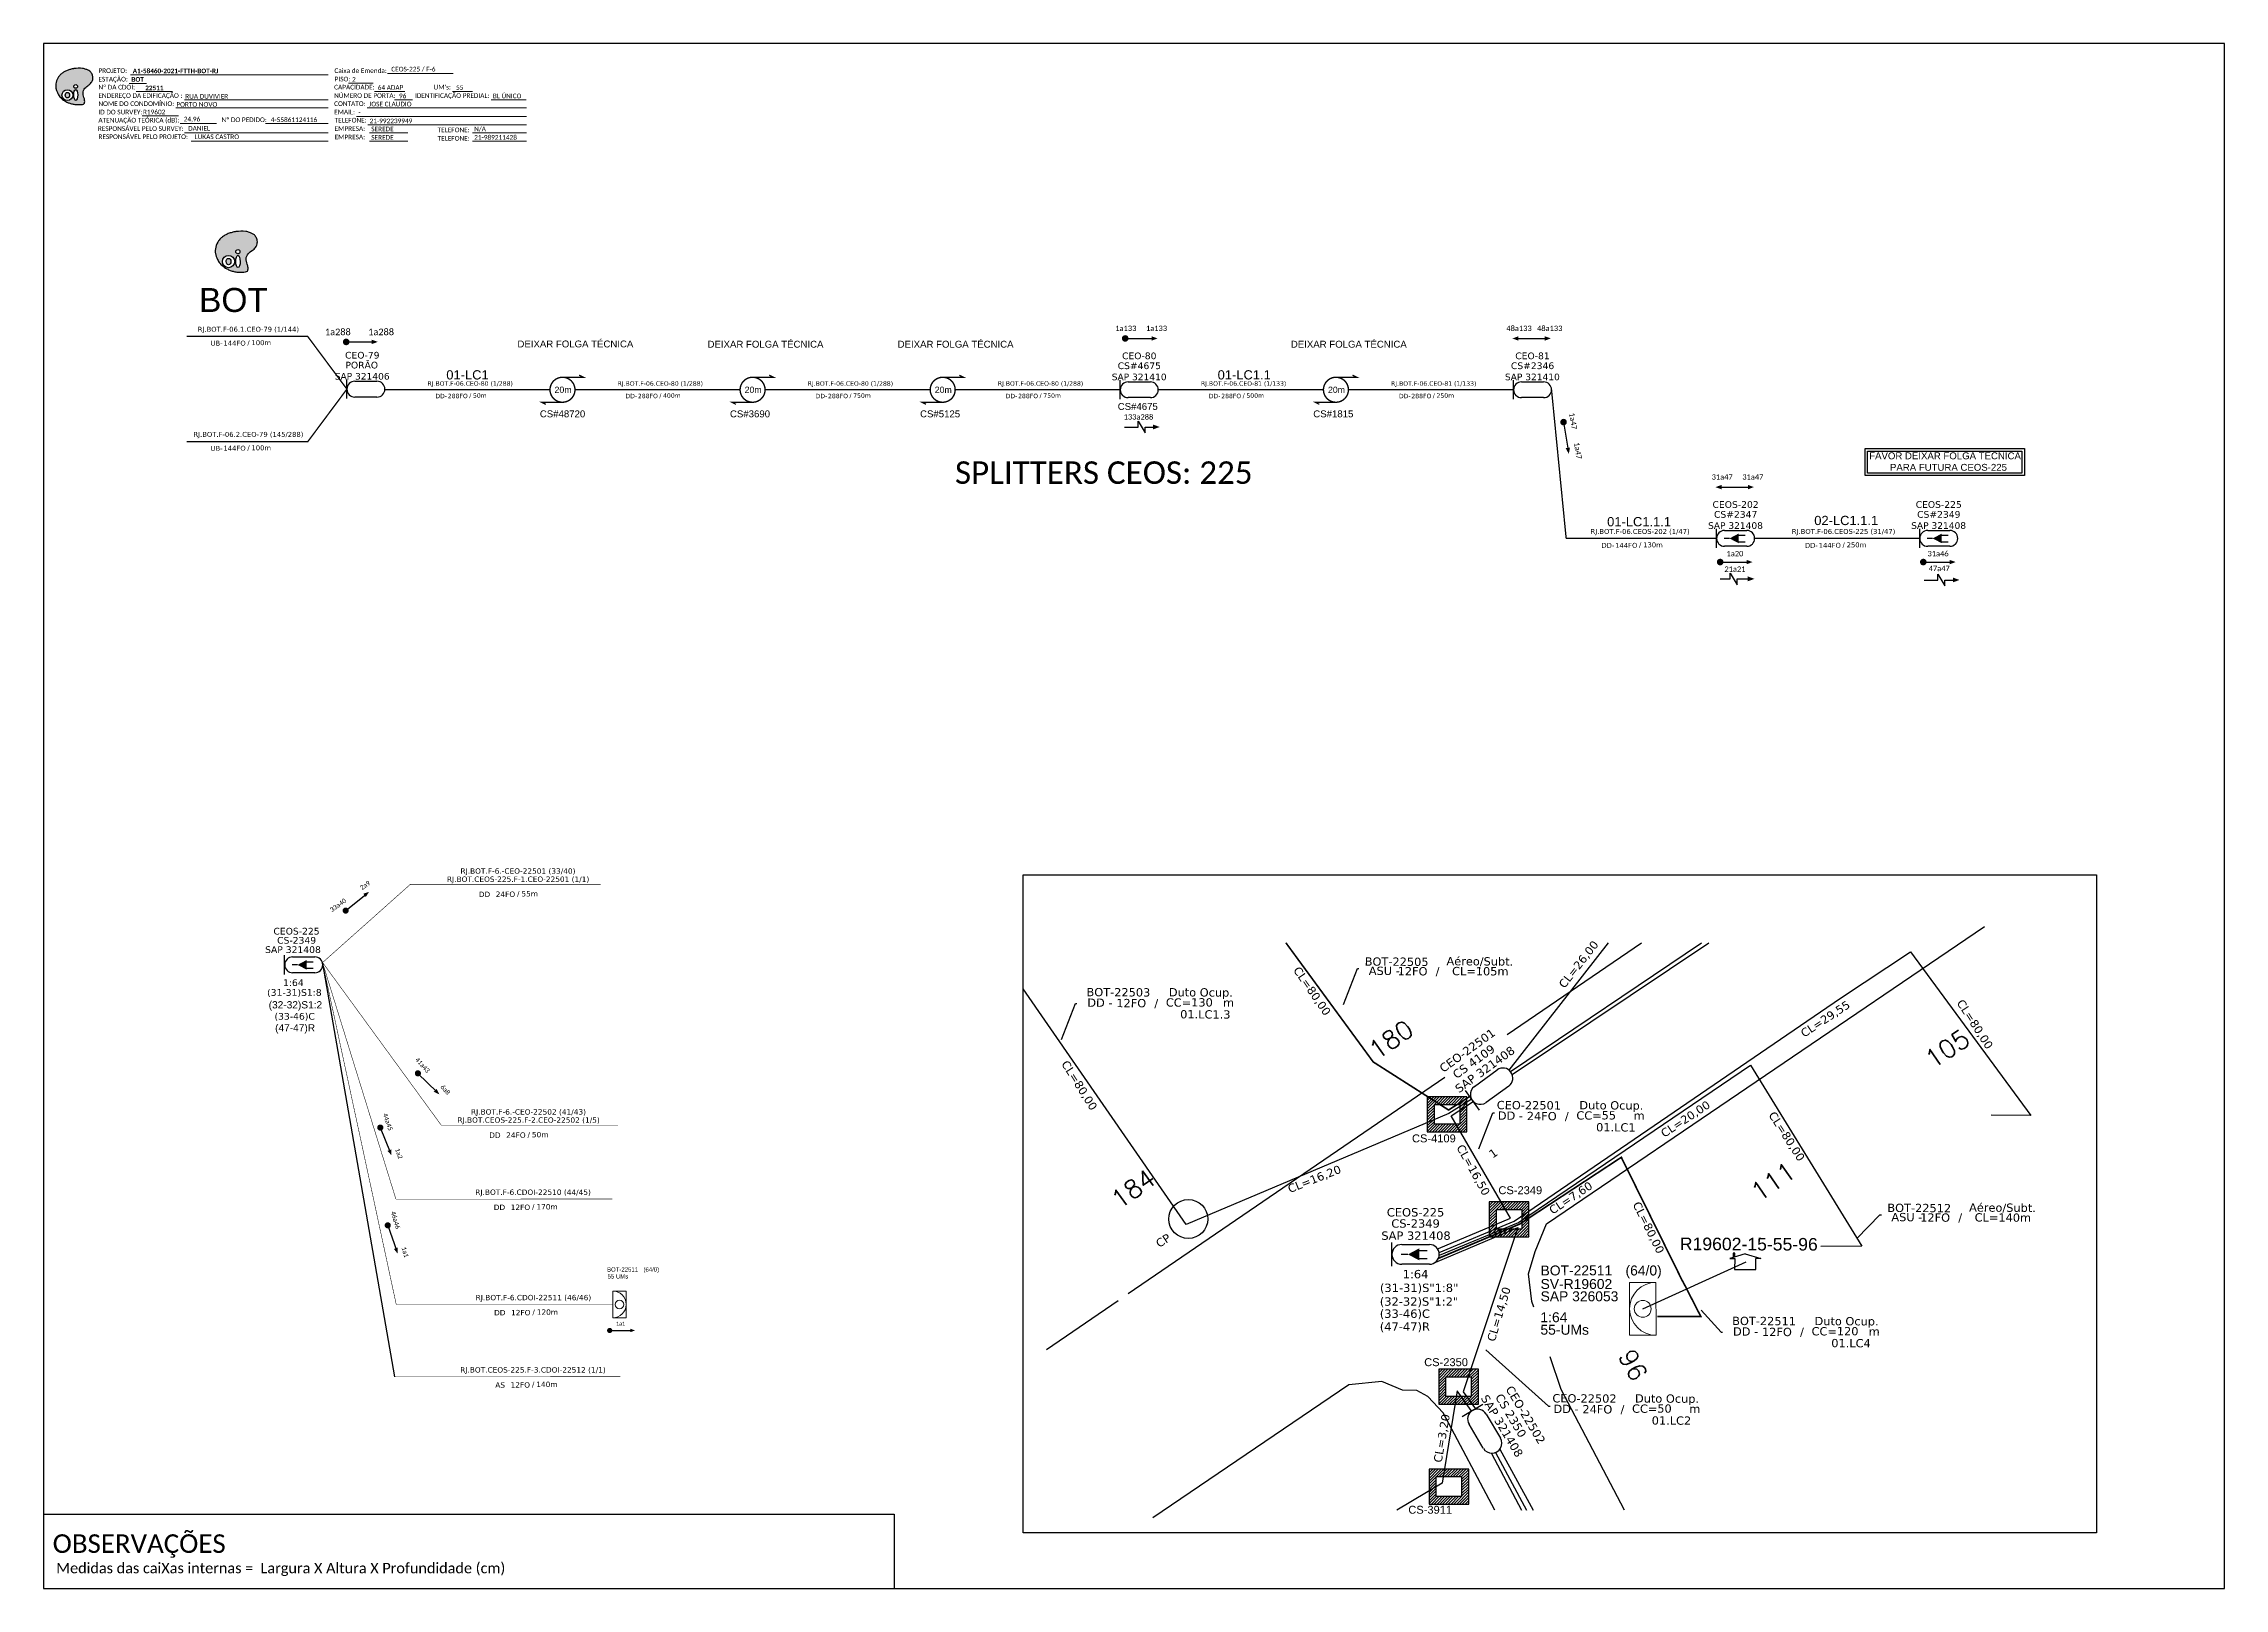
# Paper-space layout 'CDOI-22511' of a CAD drawing. Extents: x 0 to 839, y 0 to 594.
# The model-space entities are those that its viewports show. They can reach past a viewport. Long polylines and large blocks are cut down to what shows.
import ezdxf
from ezdxf.enums import TextEntityAlignment as Align

# ---------------------------------------------------------------- set-up
doc = ezdxf.new("R2010")
doc.units = 0
doc.linetypes.add('ARILSUPP', pattern=[2.98, 1.42, -0.71, 0.14, -0.71])
for name, color, linetype in [('10.1-Caixas Subterrâneas', 5, 'Continuous'), ('20.4-CEO', 1, 'Continuous'), ('20.4-CEOS', 1, 'Continuous'), ('20.5-CABO AÉREO', 1, 'Continuous'), ('20.5-CEO', 1, 'Continuous'), ('CAP a instalar', 1, 'Continuous'), ('celulas gpon', 7, 'Continuous'), ('CEO', 5, 'Continuous'), ('label_cabos', 7, 'Continuous'), ('LC1', 3, 'Continuous'), ('Legenda', 1, 'Continuous'), ('ml', 1, 'Continuous'), ('MUB', 252, 'Continuous'), ('SETA', 7, 'Continuous'), ('Surveys Casinhas', 7, 'Continuous'), ('surveys legendas', 7, 'Continuous'), ('texto', 255, 'Continuous')]:
    doc.layers.add(name, color=color, linetype=linetype)
for name, color, linetype, lineweight in [("20.0-LEGENDA DOS CDO'S", 1, 'Continuous', 0), ('20.1-CDO_INTERIOR', 1, 'Continuous', 0), ('40.1-ETIQUETAS', 1, 'Continuous', 20)]:
    doc.layers.add(name, color=color, linetype=linetype, lineweight=lineweight)
doc.layers.add('DROP DE CLIENTE', color=140, linetype='Continuous', plot=False)
doc.layers.add('EXTRA', color=50, linetype='Continuous', plot=False)
doc.styles.add('ARIAL', font='arial.ttf')
doc.styles.add('DIGICADE', font='arial.ttf')
doc.styles.add('ROMANS', font='romans')
doc.styles.add('siredit', font='verdana.ttf')
doc.styles.get("Standard").update_dxf_attribs({"font": 'arial.ttf'})
doc.styles.add('WMF-Calibri0', font='calibri.ttf')
doc.styles.add('WMF-Calibri1', font='calibrib.ttf')
doc.linetypes.add('FENCELINE1', pattern='A,0.25,-0.1,[133,ltypeshp.shx,S=0.1,R=0,X=-0.1,Y=0],-0.1,1', length=1.45)
doc.dimstyles.get("Standard").update_dxf_attribs({"dimtxt": 0.18, "dimasz": 0.18, "dimexe": 0.18, "dimexo": 0.0625, "dimgap": 0.09, "dimtad": 0, "dimtih": 1, "dimtoh": 1, "dimdec": 4, "dimzin": 0, "dimdsep": 46, "dimtxsty": 'Standard', "dimcen": 0.09, "dimadec": 0, "dimazin": 0, "dimtfac": 1, "dimtdec": 4, "dimtofl": 0, "dimtmove": 0, "dimatfit": 3, "dimfxl": 0, "dimtolj": 1, "dimtzin": 0, "dimarcsym": 0})

# ---------------------------------------------------------------- blocks, each defined once
blk = doc.blocks.new('OI')
h = blk.add_hatch(color=40)
edge = h.paths.add_edge_path()
edge.add_spline(control_points=[(4.35, -0.67), (3.92, -0.99), (3.26, -1.5), (2.81, -2.59), (2.9, -3.5), (3.06, -4.27), (3.31, -4.85), (3.37, -5.39), (3.4, -5.88), (3.2, -6.4), (2.54, -6.61), (1.65, -6.63), (0.55, -6.67), (-0.56, -6.42), (-1.61, -6.14), (-2.77, -5.61), (-3.92, -4.77), (-4.89, -3.7), (-5.34, -2.65), (-5.6, -1.94), (-5.85, -0.96), (-5.71, 0.47), (-5.1, 2.02), (-4.14, 3.02), (-3.3, 3.61), (-2.37, 4.16), (-1.36, 4.44), (-0.56, 4.7), (0.79, 4.85), (2.24, 4.97), (3.79, 4.57), (4.67, 4.21), (5.44, 3.65), (5.76, 2.99), (6.03, 2.21), (6.01, 1.46), (5.72, 0.64), (5.31, 0.08), (4.88, -0.38), (4.51, -0.55), (4.35, -0.67)], knot_values=[0, 0, 0, 0, 1.60434, 2.417191, 3.427595, 4.282808, 4.776746, 5.304182, 5.888771, 6.258406, 6.858137, 7.79129, 8.986195, 10.124242, 11.187857, 12.242908, 13.953784, 15.414161, 16.515391, 17.349188, 17.675853, 19.552021, 21.515531, 22.568638, 23.63245, 24.621084, 25.782718, 26.745347, 27.142653, 29.870543, 31.004649, 31.921532, 32.709589, 33.801391, 34.042471, 35.192333, 35.971461, 36.628871, 37.254359, 37.836911, 37.836911, 37.836911, 37.836911], degree=3, periodic=0)
h.paths.add_polyline_path([(1.13, -0.87, -1), (-0.04, -0.87, -1)], flags=16)
edge = h.paths.add_edge_path(flags=16)
edge.add_ellipse((0.56, -3.59), major_axis=(-0.02, 1.71), ratio=0.361305, start_angle=0, end_angle=360)
h.paths.add_polyline_path([(-0.36, -3.62, -1), (-3.8, -3.62, -1)], flags=16)
edge = h.paths.add_edge_path(flags=0)
edge.add_ellipse((-2.08, -3.62), major_axis=(0, 0.885), ratio=0.758294, start_angle=0, end_angle=360)
at = {"color": 40}
for centre, radius in [((-2.08, -3.62), 1.72), ((0.54, -0.87), 0.587)]:
    blk.add_circle(centre, radius, dxfattribs=at)
blk.add_ellipse((-2.08, -3.62), major_axis=(0, 0.885), ratio=0.758294, start_param=-3.141592653589792, end_param=3.141592653589792, dxfattribs=at)
blk.add_ellipse((0.56, -3.59), major_axis=(-0.02, 1.71), ratio=0.361305, dxfattribs=at)
at = {"color": 40, "start_tangent": (-0.800898, -0.598801), "end_tangent": (-0.800898, -0.598801)}
blk.add_spline([(4.35, -0.67), (3.2, -1.78), (2.9, -2.54), (2.92, -3.55), (3.12, -4.38), (3.28, -4.85), (3.37, -5.37), (3.35, -5.95), (3.2, -6.29), (2.66, -6.55), (1.73, -6.63), (0.54, -6.62), (-0.58, -6.41), (-1.6, -6.11), (-2.56, -5.67), (-3.95, -4.67), (-4.89, -3.56), (-5.37, -2.56), (-5.64, -1.78), (-5.72, -1.46), (-5.63, 0.42), (-4.84, 2.22), (-4.13, 2.99), (-3.27, 3.62), (-2.4, 4.09), (-1.3, 4.47), (-0.37, 4.72), (0.02, 4.77), (2.75, 4.8), (3.85, 4.53), (4.69, 4.16), (5.31, 3.68), (5.85, 2.73), (5.93, 2.5), (5.94, 1.35), (5.67, 0.62), (5.29, 0.08), (4.84, -0.36), (4.35, -0.67)], degree=3, dxfattribs=at)
blk = doc.blocks.new('CARIMBO')
at = {"color": 7, "lineweight": 0}
for points in [[(134.48, -16.3), (159.61, -16.3)], [(35.15, -20.06), (41.7, -20.06)], [(35.66, -16.79), (111.64, -16.79)], [(37.81, -23.14), (51.75, -23.14)], [(119.43, -20.02), (128.92, -20.02)], [(129.48, -23.14), (141.1, -23.14)], [(159.42, -23.14), (167.09, -23.14)], [(40.13, -32.55), (54.07, -32.55)], [(52.97, -29.48), (111.64, -29.48)], [(56.38, -26.37), (111.64, -26.37)], [(122.56, -32.72), (187.83, -32.72)], [(126.6, -29.48), (187.83, -29.48)], [(137.07, -26.37), (144.01, -26.37)], [(174.24, -26.37), (187.8, -26.37)], [(54.67, -35.52), (68.61, -35.52)], [(56.38, -39.07), (111.64, -39.07)], [(126.84, -35.96), (187.83, -35.96)], [(127.45, -39.07), (142.25, -39.07)], [(167.06, -39.07), (187.83, -39.07)], [(58.87, -42.31), (111.64, -42.31)], [(127.45, -42.31), (142.25, -42.31)], [(167.06, -42.31), (187.83, -42.31)]]:
    blk.add_lwpolyline(points, dxfattribs=at)
at = {"color": 7, "xscale": 1.213923925163967, "yscale": 1.213923925163967, "zscale": 1.213923925163967, "rotation": 0.1532896023949059}
blk.add_blockref('OI', (13.86, -20.16), dxfattribs=at)
at = {"color": 7, "lineweight": 0, "style": 'WMF-Calibri0'}
for s, height, p in [('PROJETO:', 1.793, (23.26, -16.04)), ('Caixa de Emenda:', 1.7927, (114.02, -16.04)), ('ESTAÇÃO:', 1.793, (23.26, -19.32)), ('ENDEREÇO DA EDIFICAÇÃO :', 1.7927, (23.26, -25.63)), ('Nº DA CDOI:', 1.7927, (23.26, -22.39)), ('CAPACIDADE:', 1.7927, (113.91, -22.39)), ('NÚMERO DE PORTA:', 1.7927, (113.91, -25.63)), ('PISO:', 1.793, (114.09, -19.28)), ('IDENTIFICAÇÃO PREDIAL:', 1.7927, (144.99, -25.63)), ("UM's:", 1.793, (152.15, -22.39)), ('ATENUAÇÃO TEÓRICA (dB):', 1.7927, (23.26, -35.09)), ('NOME DO CONDOMÍNIO:', 1.7927, (23.26, -28.74)), ('ID DO SURVEY:', 1.7927, (23.26, -31.97)), ('CONTATO:', 1.793, (113.91, -28.74)), ('EMAIL:', 1.793, (113.91, -31.97)), ('TELEFONE:', 1.793, (114.09, -35.09)), ('RESPONSÁVEL PELO SURVEY:', 1.7927, (23.02, -38.32)), ('RESPONSÁVEL PELO PROJETO:', 1.7927, (23.26, -41.44)), ('EMPRESA:', 1.793, (114.09, -38.32)), ('EMPRESA:', 1.793, (114.09, -41.56)), ('TELEFONE:', 1.793, (153.7, -38.83)), ('TELEFONE:', 1.793, (153.7, -42.06))]:
    blk.add_text(s, height=height, dxfattribs=at).set_placement(p)
at = {"color": 7, "lineweight": 0, "flags": 8}
for tag, p, style in [('PROJ', (36.46, -16.13), 'WMF-Calibri1'), ('CEOS-XX', (135.87, -15.46), 'WMF-Calibri0'), ('EST', (35.94, -19.41), 'WMF-Calibri1'), ('LOGRADOURO', (56.65, -25.91), 'WMF-Calibri0'), ('PISO_PTR', (120.78, -19.42), 'WMF-Calibri0'), ('CAPAC.', (130.66, -22.52), 'WMF-Calibri0'), ('N°', (138.85, -25.77), 'WMF-Calibri0'), ("UC'S", (160.78, -22.54), 'WMF-Calibri0'), ('N°PREDIO', (174.94, -25.77), 'WMF-Calibri0'), ('_ID_', (40.39, -31.94), 'WMF-Calibri0'), ('NOME_DO_COND.', (53.23, -29.02), 'WMF-Calibri0'), ('O_POTEN', (56.06, -34.68), 'WMF-Calibri0'), ('EMAIL', (123.26, -32.12), 'WMF-Calibri0'), ('NOME_DO_CONTATO', (127.3, -28.89), 'WMF-Calibri0'), ('RES_SURVEY', (57.78, -38.23), 'WMF-Calibri0'), ('RES_PROJ', (60.27, -41.47), 'WMF-Calibri0'), ('TELEFONE', (127.55, -35.36), 'WMF-Calibri0'), ('EMP_RESP_SURVEY', (128.16, -38.47), 'WMF-Calibri0'), ('EMP_RESP_PROJ', (128.16, -41.71), 'WMF-Calibri0'), ('CONT_RESP_SURVEY', (167.76, -38.47), 'WMF-Calibri0'), ('CONT_RESP_PROJ', (167.76, -41.71), 'WMF-Calibri0')]:
    blk.add_attdef(tag, p, '', height=1.79, dxfattribs=dict(at, style=style))
at = {"color": 7, "lineweight": 0, "style": 'WMF-Calibri1', "flags": 8}
blk.add_attdef("N° CDO'S", text='', height=1.79, dxfattribs=at).set_placement((44.78, -22.68), align=Align.CENTER)
blk = doc.blocks.new('*X65')
at = {"color": 0, "linetype": 'Continuous'}
for p, q in [((-1.25, 0.34099), (-0.49099, 1.1)), ((-1.25, 0.517767), (-0.667767, 1.1)), ((-1.25, 0.694544), (-0.844544, 1.1)), ((-1.25, 0.87132), (-1.02132, 1.1)), ((-1.25, 1.048097), (-1.198097, 1.1)), ((-1.25, 0.164214), (-0.8035, 0.610714)), ((-1.25, -0.012563), (-0.8035, 0.433937)), ((-1.25, -0.18934), (-0.8035, 0.25716)), ((-1.25, -0.366117), (-0.8035, 0.080383)), ((-0.789214, 0.625), (-0.314214, 1.1)), ((-0.612437, 0.625), (-0.137437, 1.1)), ((-0.43566, 0.625), (0.03934, 1.1)), ((-0.258883, 0.625), (0.216117, 1.1)), ((-0.082107, 0.625), (0.392893, 1.1)), ((0.09467, 0.625), (0.56967, 1.1)), ((0.271447, 0.625), (0.746447, 1.1)), ((0.448223, 0.625), (0.923223, 1.1)), ((0.625, 0.625), (1.1, 1.1)), ((0.801777, 0.625), (1.25, 1.073223)), ((0.8035, 0.449947), (1.25, 0.896447)), ((0.8035, 0.27317), (1.25, 0.71967)), ((0.8035, 0.096393), (1.25, 0.542893)), ((0.8035, -0.080383), (1.25, 0.366117)), ((0.8035, -0.25716), (1.25, 0.18934)), ((0.8035, -0.433937), (1.25, 0.012563)), ((-1.25, -0.542893), (-0.8035, -0.096393)), ((-1.25, -0.71967), (-0.8035, -0.27317)), ((-1.25, -0.896447), (-0.8035, -0.449947)), ((-1.25, -1.073223), (-0.801777, -0.625)), ((-1.1, -1.1), (-0.625, -0.625)), ((-0.923223, -1.1), (-0.448223, -0.625)), ((-0.746447, -1.1), (-0.271447, -0.625)), ((-0.56967, -1.1), (-0.09467, -0.625)), ((-0.392893, -1.1), (0.082107, -0.625)), ((-0.216117, -1.1), (0.258883, -0.625)), ((-0.03934, -1.1), (0.43566, -0.625)), ((0.137437, -1.1), (0.612437, -0.625)), ((0.314214, -1.1), (0.789214, -0.625)), ((0.49099, -1.1), (1.25, -0.34099)), ((0.667767, -1.1), (1.25, -0.517767)), ((0.8035, -0.610714), (1.25, -0.164214)), ((0.844544, -1.1), (1.25, -0.694544)), ((1.02132, -1.1), (1.25, -0.87132)), ((1.198097, -1.1), (1.25, -1.048097))]:
    blk.add_line(p, q, dxfattribs=at)
blk = doc.blocks.new('MANHOLE_MQ')
at = {"color": 0, "linetype": 'Continuous'}
for p, q in [((0.00000623, 0.00000569), (-0.00000627, 0.00000569)), ((-0.00000627, 0.00000569), (-0.00000627, -0.00000531)), ((-0.00000404, 0.00000331), (0.00000399, 0.00000331)), ((-0.00000404, -0.00000294), (-0.00000404, 0.00000331)), ((0.00000399, 0.00000331), (0.00000399, -0.00000294)), ((0.00000623, -0.00000531), (0.00000623, 0.00000569)), ((-0.00000627, -0.00000531), (0.00000623, -0.00000531)), ((0.00000399, -0.00000294), (-0.00000404, -0.00000294)), ((0.00000399, -0.00000294), (0.00000399, -0.00000294))]:
    blk.add_line(p, q, dxfattribs=at)
at = {"color": 0, "linetype": 'Continuous', "xscale": 5e-06, "yscale": 5e-06, "zscale": 1e-05}
blk.add_blockref('*X65', (-0.00000002, 0.00000019), dxfattribs=at)
blk = doc.blocks.new('*U85')
at = {"layer": '20.4-CEOS', "color": 7, "style": 'siredit'}
for tag, p in [('FIBRAS_SPLITTER', (0, 0)), ('FIBRAS_TOP_C', (0, -4.13)), ('RESERVA_FINAIS', (0, -5.46))]:
    blk.add_attdef(tag, p, '', height=1.01, dxfattribs=at)
for tag, p, flags in [('ID_ATIVIDADE', (0, -6.77), 3), ('FATOR', (0, -8.09), 1), ('QTDE', (0, -9.4), 1), ('FID', (0, -10.71), 1)]:
    blk.add_attdef(tag, p, '', height=1.01, dxfattribs=dict(at, flags=flags))
blk = doc.blocks.new('*U87')
at = {"layer": '20.4-CEOS', "color": 7, "style": 'siredit'}
blk.add_attdef('FIBRAS_SPLITTER', (0, 0), '', height=1.01, dxfattribs=at)
for tag, p, flags in [('ID_ATIVIDADE', (0, -1.48), 3), ('FATOR', (0, -2.79), 1), ('QTDE', (0, -4.11), 1), ('FID', (0, -5.42), 1)]:
    blk.add_attdef(tag, p, '', height=1.01, dxfattribs=dict(at, flags=flags))
blk = doc.blocks.new('Inst CDOI-64')
at = {"layer": '20.1-CDO_INTERIOR', "color": 1, "lineweight": 18}
blk.add_lwpolyline([(-2.12, -2.13), (-2.12, 2.12), (0, 2.12), (0.01, -2.13)], close=True, dxfattribs=at)
blk.add_circle((-1.06, 0), 0.68, dxfattribs=at)
blk.add_arc((0.01, 0), 2.13, 90.0276, 270.0276, dxfattribs=at)
at = {"layer": "20.0-LEGENDA DOS CDO'S"}
for tag, p, style, flags in [('ID_ATIVIDADE', (-9.3, 3.78), 'ARIAL', 3), ('FATOR', (-1.5, 3.78), 'ARIAL', 1), ('QTDE', (-9.18, -3.66), 'DIGICADE', 3)]:
    blk.add_attdef(tag, p, '', height=0.8, rotation=0.118, dxfattribs=dict(at, style=style, flags=flags))
at = {"layer": "20.0-LEGENDA DOS CDO'S", "style": 'ARIAL'}
for tag, p, rotation in [('SURVEY', (-9.3, 1.6), 359.9724), ('FID', (-9.3, 2.69), 0.118), ('SAP', (-9.3, 0.61), 359.9724), ('1:XX', (-9.31, -1.08), 359.9724), ('UMS', (-9.31, -2.09), 359.9724)]:
    blk.add_attdef(tag, p, '', height=0.8, rotation=rotation, dxfattribs=at)
blk.add_attdef('FIBRAS_UTILIZADAS', text='', height=0.8, rotation=359.9724, dxfattribs=at).set_placement((-0.99, 2.69), align=Align.CENTER)
blk = doc.blocks.new('Inst CB DT OCUP CFOA-SM-DD-G-24')
at = {"layer": 'label_cabos', "color": 0, "style": 'siredit'}
for tag, flags, p in [('ID_ATIVIDADE', 3, (1.31, 2.67)), ('FATOR', 1, (11.56, 2.55))]:
    blk.add_attdef(tag, text='', height=1, rotation=359.69, dxfattribs=dict(at, flags=flags)).set_placement(p, align=Align.MIDDLE_CENTER)
for tag, p in [('TIPO_CABO', (1.11, 0)), ('DESTINO_CABO', (3.13, 1.26)), ('CABO', (4.69, -0.05)), ('/', (7.71, -0.05)), ('LANCE', (10.41, 0.02)), ('TIPO_CABO', (13.11, 1.24)), ('UND', (16.46, 0)), ('FID', (13.65, -1.41))]:
    blk.add_attdef(tag, text='', height=1, rotation=359.69, dxfattribs=at).set_placement(p, align=Align.MIDDLE_CENTER)
blk.add_attdef('QTDE', (11.93, -0.45), '', height=1, rotation=359.69, dxfattribs=at)
blk = doc.blocks.new('LEGENDA DOS CABOS')
at = {"layer": 'EXTRA', "color": 0, "style": 'siredit'}
for tag, p in [('ID', (4.6, 0.97)), ('XX', (9.03, 0.97))]:
    blk.add_attdef(tag, text='', height=0.48, rotation=359.69, dxfattribs=at).set_placement(p, align=Align.MIDDLE_CENTER)
at = {"layer": 'Legenda', "color": 0, "style": 'siredit'}
for tag, p in [('TIPO_CABO', (1.31, 0)), ('CABO', (4.69, -0.05)), ('/', (6.81, -0.05)), ('METROS', (10.03, -0.05))]:
    blk.add_attdef(tag, text='', height=0.8, rotation=359.69, dxfattribs=at).set_placement(p, align=Align.MIDDLE_CENTER)
blk = doc.blocks.new('Inst CB DT OCUP CFOA-SM-DD-S-12')
at = {"layer": 'label_cabos', "color": 0, "style": 'siredit'}
for tag, flags, p in [('ID_ATIVIDADE', 3, (1.31, 2.67)), ('FATOR', 1, (11.56, 2.55))]:
    blk.add_attdef(tag, text='', height=1, rotation=359.69, dxfattribs=dict(at, flags=flags)).set_placement(p, align=Align.MIDDLE_CENTER)
for tag, p in [('TIPO_CABO', (1.11, 0)), ('DESTINO_CABO', (3.13, 1.26)), ('CABO', (4.69, -0.05)), ('/', (7.71, -0.05)), ('LANCE', (10.41, 0.02)), ('TIPO_CABO', (13.11, 1.24)), ('UND', (16.46, 0)), ('FID', (13.65, -1.41))]:
    blk.add_attdef(tag, text='', height=1, rotation=359.69, dxfattribs=at).set_placement(p, align=Align.MIDDLE_CENTER)
blk.add_attdef('QTDE', (11.93, -0.45), '', height=1, rotation=359.69, dxfattribs=at)
blk = doc.blocks.new('ETIQUETA_RS5F')
at = {"layer": '40.1-ETIQUETAS', "color": 0, "style": 'siredit'}
blk.add_text('/', height=1.5, dxfattribs=at).set_placement((1.58, -1.95), align=Align.MIDDLE_RIGHT)
for tag, p in [('ETIQUETA_R_SECUNDARIA', (1.21, 2.1)), ('ETIQUETA_R_PRIMARIA', (1.21, 4.1)), ('F_ATIVAS/F_MORTAS', (1.14, -4.24))]:
    blk.add_attdef(tag, text='', height=1.5, dxfattribs=at).set_placement(p, align=Align.MIDDLE_CENTER)
for tag, p in [('TIPO_CABO', (-6.58, -2.12)), ('CAP_CABO', (0.4, -2.09))]:
    blk.add_attdef(tag, text='', height=1.5, dxfattribs=at).set_placement(p, align=Align.MIDDLE_RIGHT)
blk.add_attdef('METROS', text='', height=1.5, dxfattribs=at).set_placement((2.14, -1.95), align=Align.MIDDLE_LEFT)
for tag, p in [('FUSÃO_1', (0.85, -8.39)), ('FUSÃO_2', (0.85, -10.6)), ('FUSÃO_3', (0.85, -12.93)), ('FUSÃO_4', (0.85, -15.14)), ('FUSÃO_5', (0.85, -17.16))]:
    blk.add_attdef(tag, text='', height=1.5, dxfattribs=at).set_placement(p, align=Align.CENTER)
blk = doc.blocks.new('CDOI_INT')
at = {"layer": '20.1-CDO_INTERIOR', "color": 0, "lineweight": 18}
blk.add_lwpolyline([(4.25, -4.25), (4.25, 4.25), (0, 4.25), (0, -4.25)], close=True, dxfattribs=at)
blk.add_circle((2.12, 0), 1.36, dxfattribs=at)
blk.add_arc((0, 0), 4.25, 270, 90, dxfattribs=at)
at = {"layer": "20.0-LEGENDA DOS CDO'S", "color": 0, "style": 'ARIAL'}
for tag, p in [('SAP', (-0.08, 6.23)), ('CDO_N', (-0.08, 10.38)), ('SURVEY', (-0.08, 8.2)), ('SPLITER_1', (21.18, 10.38)), ('SPLITER_2', (21.19, 8.68)), ('1:XX', (5.94, -2.22)), ('UMS', (5.94, -4.24))]:
    blk.add_attdef(tag, p, '', height=1.36, dxfattribs=at)
blk.add_attdef('FIBRAS_UTILIZADAS', text='', height=1.36, dxfattribs=at).set_placement((15.34, 10.38), align=Align.CENTER)
blk = doc.blocks.new('SURVEY_SURVEY')
for p, q in [((0, 0.0000152), (-0.0000151, 0.0000108)), ((-0.0000151, 0.0000108), (-0.0000104, 0.0000108)), ((-0.0000103, 0), (-0.0000103, 0.0000108)), ((0.0000103, 0), (-0.0000103, 0)), ((0, 0.0000152), (0.0000151, 0.0000108)), ((0.0000101, 0.0000159), (0.0000117, 0.0000159)), ((0.0000101, 0.0000123), (0.0000101, 0.0000159)), ((0.0000151, 0.0000108), (0.0000103, 0.0000108)), ((0.0000103, 0.0000108), (0.0000103, 0)), ((0.0000117, 0.0000159), (0.0000117, 0.0000119))]:
    blk.add_line(p, q)

msp = doc.modelspace()

# ---------------------------------------------------------------- linework, layer by layer
msp.add_lwpolyline([(-89.32, 705.02), (749.25, 705.02), (749.25, 1299.02), (-89.32, 1299.02), (-89.32, 705.02)])
at = {"color": 7, "lineweight": 0}
msp.add_lwpolyline([(-4.01, 1268.26), (20.14, 1268.26)], dxfattribs=at)
at = {"color": 7}
for points, const_width in [([(26.39, 1184.32, 1), (27.66, 1184.33, 1)], 1.27), ([(325.94, 1185.64, 1), (327.21, 1185.65, 1)], 1.27), ([(110.2, 1170.72, 1.000012), (110.2, 1161.12, 0.999978)], 0.533), ([(183.3, 1170.72, 1.000012), (183.3, 1161.12, 0.999978)], 0.533), ([(256.4, 1170.72, 1.000012), (256.4, 1161.12, 0.999978)], 0.533), ([(407.61, 1170.72, 1.000012), (407.61, 1161.12, 0.999978)], 0.533), ([(495.03, 1154.1, 1), (495.23, 1152.85, 1)], 1.27), ([(554.73, 1099.66, 1), (556, 1099.67, 1)], 1.27), ([(632.83, 1099.66, 1), (634.1, 1099.67, 1)], 1.27)]:
    msp.add_lwpolyline(points, format="xyb", close=True, dxfattribs=dict(at, const_width=const_width))
for points in [[(326.58, 1185.64), (336.71, 1185.64)], [(477.78, 1185.64), (487.92, 1185.64)], [(331.52, 1151.59), (331.52, 1153.84), (334.2, 1149.35), (334.2, 1151.59)], [(555.89, 1128.49), (566.02, 1128.49)], [(555.36, 1099.66), (565.5, 1099.66)], [(633.47, 1099.66), (643.6, 1099.66)], [(559.25, 1093.2), (559.25, 1095.45), (561.93, 1090.96), (561.93, 1093.2)], [(639.05, 1092.76), (639.05, 1095.01), (641.73, 1090.52), (641.74, 1092.76)], [(-89.24, 733.5), (237.71, 733.5), (237.71, 705.02)]]:
    msp.add_lwpolyline(points, dxfattribs=at)
at = {"color": 7, "const_width": 0.5}
for points in [[(110.2, 1170.72), (118.2, 1170.72), (116.6, 1171.52)], [(183.3, 1170.72), (191.3, 1170.72), (189.7, 1171.52)], [(256.4, 1170.72), (264.4, 1170.72), (262.8, 1171.52)], [(407.61, 1170.72), (415.61, 1170.72), (414.01, 1171.52)], [(110.2, 1161.12), (102.2, 1161.12), (103.8, 1160.32)], [(183.3, 1161.12), (175.3, 1161.12), (176.9, 1160.32)], [(256.4, 1161.12), (248.4, 1161.12), (250, 1160.32)], [(407.61, 1161.12), (399.61, 1161.12), (401.21, 1160.32)]]:
    msp.add_lwpolyline(points, dxfattribs=at)
at = {"color": 7, "ltscale": 9e-07}
for points in [[(611.06, 1143.32), (672.35, 1143.32), (672.35, 1132.89), (611.06, 1132.89)], [(612.04, 1142.34), (671.37, 1142.34), (671.37, 1133.86), (612.04, 1133.86)]]:
    msp.add_lwpolyline(points, close=True, dxfattribs=at)
at = {"color": 3, "ltscale": 0.5}
msp.add_lwpolyline([(287.33, 979.42), (700.03, 979.42), (700.03, 726.42), (287.33, 726.42)], close=True, dxfattribs=at)
for points, const_width in [([(26.37, 965.26, 1), (27.29, 966, 1)], 1.18), ([(54.19, 903.48, 1), (55.03, 902.65, 1)], 1.18), ([(39.93, 882.75, 1), (40.37, 881.65, 1)], 1.18), ([(42.81, 845.17, 1), (43.2, 844.06, 1)], 1.18), ([(127.86, 804.19, 1), (128.86, 804.19, 1)], 1)]:
    msp.add_lwpolyline(points, format="xyb", close=True, dxfattribs=dict(const_width=const_width))
at = {"color": 7, "linetype": 'FENCELINE1', "ltscale": 7}
msp.add_lwpolyline([(17.95, 945.3), (45.64, 786.36)], dxfattribs=at)
at = {"layer": '20.4-CEO', "color": 7}
for p, q in [((30.34, 1169.2), (38.87, 1169.2)), ((38.87, 1163.13), (30.34, 1163.13))]:
    msp.add_line(p, q, dxfattribs=at)
at = {"layer": '20.4-CEO', "color": 7, "const_width": 0.508}
for points in [[(-34.29, 1186.47), (12.23, 1186.41), (27.3, 1166.16)], [(-34.29, 1145.95), (12.23, 1145.93), (27.3, 1166.16)]]:
    msp.add_lwpolyline(points, dxfattribs=at)
at = {"layer": '20.4-CEO', "color": 7}
msp.add_lwpolyline([(27.3, 1162.5), (27.3, 1169.83)], dxfattribs=at)
for centre, start, end in [((30.34, 1166.16), 90, 270), ((38.87, 1166.16), 270, 90)]:
    msp.add_arc(centre, 3.04, start, end, dxfattribs=at)
at = {"layer": '20.4-CEOS', "color": 7}
for p, q in [((327.74, 1168.96), (336.27, 1168.96)), ((478.95, 1168.96), (487.47, 1168.96)), ((336.27, 1162.88), (327.74, 1162.88)), ((487.47, 1162.88), (478.95, 1162.88)), ((557.05, 1111.8), (565.58, 1111.8)), ((635.16, 1111.8), (643.68, 1111.8)), ((565.58, 1105.72), (557.05, 1105.72)), ((643.68, 1105.72), (635.16, 1105.72))]:
    msp.add_line(p, q, dxfattribs=at)
at = {"layer": '20.4-CEOS', "color": 5}
for p, q in [((6.42, 947.82), (14.96, 947.82)), ((14.96, 941.73), (6.42, 941.73)), ((432.92, 837.24), (443.55, 837.24)), ((443.55, 829.67), (432.92, 829.67))]:
    msp.add_line(p, q, dxfattribs=at)
at = {"layer": '20.4-CEOS', "color": 7}
for points in [[(324.7, 1162.25), (324.7, 1169.58)], [(475.91, 1162.25), (475.91, 1169.58)], [(554.01, 1105.1), (554.01, 1112.43)], [(558.96, 1108.76), (556.91, 1108.76)], [(562.33, 1109.97), (564.91, 1109.97)], [(562.33, 1107.44), (564.91, 1107.44)], [(632.12, 1105.1), (632.12, 1112.43)], [(637.07, 1108.76), (635.02, 1108.76)], [(640.43, 1109.97), (643.02, 1109.97)], [(640.43, 1107.44), (643.02, 1107.44)]]:
    msp.add_lwpolyline(points, dxfattribs=at)
for points in [[(558.96, 1108.76, 0, 3.75, 0), (562.48, 1108.76, 3.75, 3.75, 0)], [(637.07, 1108.76, 0, 3.75, 0), (640.59, 1108.76, 3.75, 3.75, 0)]]:
    msp.add_lwpolyline(points, format="xyseb", dxfattribs=at)
at = {"layer": '20.4-CEOS', "color": 5}
for points in [[(3.37, 941.11), (3.37, 948.45)], [(8.33, 944.78), (6.28, 944.78)], [(11.7, 945.98), (14.29, 945.98)], [(11.7, 943.45), (14.29, 943.45)], [(429.13, 828.89), (429.13, 838.02)], [(435.3, 833.46), (432.74, 833.46)], [(439.49, 834.96), (442.72, 834.96)], [(439.49, 831.81), (442.72, 831.81)]]:
    msp.add_lwpolyline(points, dxfattribs=at)
for points in [[(8.33, 944.78, 0, 3.76, 0), (11.86, 944.78, 3.76, 3.76, 0)], [(435.3, 833.46, 0, 4.68, 0), (439.69, 833.46, 4.68, 4.68, 0)]]:
    msp.add_lwpolyline(points, format="xyseb", dxfattribs=at)
at = {"layer": '20.4-CEOS', "color": 7}
for centre, start, end in [((327.74, 1165.92), 90, 270), ((336.27, 1165.92), 270, 90), ((478.95, 1165.92), 90, 270), ((487.47, 1165.92), 270, 90), ((557.05, 1108.76), 90, 270), ((565.58, 1108.76), 270, 90), ((635.16, 1108.76), 90, 270), ((643.68, 1108.76), 270, 90)]:
    msp.add_arc(centre, 3.04, start, end, dxfattribs=at)
at = {"layer": '20.4-CEOS', "color": 5}
for centre, radius, start, end in [((6.42, 944.78), 3.04, 90, 270), ((14.96, 944.78), 3.04, 270, 90), ((432.92, 833.46), 3.79, 90, 270), ((443.55, 833.46), 3.79, 270, 90)]:
    msp.add_arc(centre, radius, start, end, dxfattribs=at)
at = {"layer": '20.5-CABO AÉREO', "color": 7, "ltscale": 8, "const_width": 0.508}
for points in [[(41.9, 1165.92), (105.4, 1165.92)], [(115, 1165.92), (178.5, 1165.92)], [(188.1, 1165.92), (251.6, 1165.92)], [(261.2, 1165.92), (324.7, 1165.92)], [(339.31, 1165.92), (402.81, 1165.92)], [(412.41, 1165.92), (475.91, 1165.92)], [(490.51, 1165.92), (496.14, 1108.76)], [(496.14, 1108.76), (554.01, 1108.76)], [(568.62, 1108.76), (632.12, 1108.76)]]:
    msp.add_lwpolyline(points, dxfattribs=at)
at = {"layer": '20.5-CEO', "color": 7}
for p, q in [((460.86, 898.06), (469.58, 904.37)), ((474.07, 898.16), (465.36, 891.85)), ((465.36, 772.05), (470.87, 762.81)), ((464.29, 758.88), (458.78, 768.12))]:
    msp.add_line(p, q, dxfattribs=at)
for points in [[(457.3, 896.45), (462.72, 888.97)], [(464.08, 775.74), (456.14, 771.01)]]:
    msp.add_lwpolyline(points, dxfattribs=at)
for centre, start, end in [((463.11, 894.96), 125.91777, 305.91777), ((471.82, 901.27), 305.91777, 125.91777), ((462.07, 770.08), 30.8156, 210.8156), ((467.58, 760.85), 210.8156, 30.8156)]:
    msp.add_arc(centre, 3.83, start, end, dxfattribs=at)
at = {"layer": 'CAP a instalar', "color": 7, "linetype": 'FENCELINE1', "ltscale": 7, "const_width": 0.2}
for points in [[(51.71, 975.75), (17.99, 945.7)], [(51.71, 975.75), (87.34, 975.75)], [(17.98, 945.51), (46.15, 854.7)], [(18.02, 945.58), (63.58, 883.13)], [(63.58, 883.13), (71.71, 883.13)], [(46.15, 854.7), (129.38, 854.72)], [(45.64, 786.36), (132.42, 786.41)]]:
    msp.add_lwpolyline(points, dxfattribs=at)
at = {"layer": 'CAP a instalar', "color": 7, "ltscale": 5, "const_width": 0.2}
msp.add_lwpolyline([(87.34, 975.75), (124.84, 975.75)], dxfattribs=at)
at = {"layer": 'CAP a instalar', "color": 8, "linetype": 'FENCELINE1', "ltscale": 5, "const_width": 0.636}
msp.add_lwpolyline([(458.88, 894.07), (450.92, 888.97), (421.94, 907.46), (388.36, 953.27)], dxfattribs=at)
at = {"layer": 'CAP a instalar', "color": 7, "linetype": 'FENCELINE1', "ltscale": 5}
for points in [[(447.26, 834.23), (476.14, 846.25), (601.65, 931.96), (628.55, 949.78), (674.83, 886.9), (659.59, 886.92)], [(474.18, 904.29), (512.45, 953.27)], [(474.74, 903.77), (548.17, 953.27)], [(475.32, 902.62), (550.99, 953.27)], [(459.56, 893.06), (451.01, 887.67), (349.98, 844.98), (287.33, 935.61)], [(447.09, 835.74), (474.75, 847.32), (451.94, 886.67), (460.4, 892.27)], [(446.02, 830.42), (477.56, 843.82), (456.57, 780.62), (461.22, 774.09)], [(459.66, 773.43), (454.25, 780.95), (448.45, 745.48), (430.99, 735.11)]]:
    msp.add_lwpolyline(points, dxfattribs=at)
at = {"layer": 'CAP a instalar', "color": 1, "linetype": 'FENCELINE1', "ltscale": 7, "const_width": 0.2}
for points in [[(17.98, 945.51), (46.28, 814.18)], [(46.28, 814.18), (129.51, 814.2)]]:
    msp.add_lwpolyline(points, dxfattribs=at)
at = {"layer": 'CAP a instalar', "color": 8, "linetype": 'FENCELINE1', "ltscale": 5}
msp.add_lwpolyline([(447.42, 833.11), (477.84, 845.72), (567.05, 906.16), (609.77, 836.55), (594.03, 836.51)], dxfattribs=at)
at = {"layer": 'CAP a instalar', "color": 7, "linetype": 'FENCELINE1', "ltscale": 5, "const_width": 0.2}
msp.add_lwpolyline([(71.71, 883.13), (131.53, 883.13)], dxfattribs=at)
at = {"layer": 'CAP a instalar', "linetype": 'FENCELINE1', "ltscale": 5, "const_width": 0.636}
for points in [[(446.84, 831.85), (478.31, 845.13), (517.35, 870.78), (540.95, 823.03)], [(540.8, 823.45), (547.93, 809.53), (531.21, 809.53)]]:
    msp.add_lwpolyline(points, dxfattribs=at)
at = {"layer": 'CAP a instalar', "color": 8, "ltscale": 5}
for points in [[(467.37, 756.93), (479.02, 735.11)], [(468.93, 757.24), (480.9, 735.11)], [(470.63, 758.54), (483.44, 735.11)]]:
    msp.add_lwpolyline(points, dxfattribs=at)
at = {"layer": 'DROP DE CLIENTE'}
msp.add_lwpolyline([(525.6, 812.53), (565.31, 830.64)], dxfattribs=at)
at = {"layer": 'ml', "color": 5}
msp.add_circle((350.83, 847.04), 7.49, dxfattribs=at)
at = {"layer": 'MUB'}
for points in [[(483.65, 813.12), (482.93, 815.27), (481.67, 825.92), (484.28, 834.55), (488.62, 845.14), (656.99, 959.47)], [(473.43, 917.96), (525.11, 953.27)], [(327.7, 818.39), (449.49, 901.61)], [(296.3, 796.94), (323.86, 815.76)], [(518.54, 735.11), (494.18, 781.48), (489.99, 794.05)], [(468.7, 735.11), (448.81, 772.52), (442.98, 778.78), (438.78, 781.11), (433.22, 781.3), (425.24, 784.61), (412.55, 783.26), (337.16, 732.21)]]:
    msp.add_lwpolyline(points, dxfattribs=at)
at = {"layer": 'SETA', "color": 7}
for points in [[(27.02, 1184.33), (38.07, 1184.33)], [(326.25, 1151.59), (331.52, 1151.59)], [(334.2, 1151.59), (338.26, 1151.59)], [(495.13, 1153.47), (496.91, 1142.7)], [(555.36, 1093.2), (559.25, 1093.2)], [(561.93, 1093.2), (565.99, 1093.2)], [(633.78, 1092.76), (639.05, 1092.76)], [(641.74, 1092.76), (645.79, 1092.76)]]:
    msp.add_lwpolyline(points, dxfattribs=at)
at = {"layer": 'SETA'}
for points in [[(26.83, 965.63), (34.75, 972)], [(54.61, 903.06), (61.85, 895.93)], [(40.15, 882.2), (43.94, 872.77)], [(43, 844.61), (46.36, 835.02)], [(128.36, 804.19), (136.96, 804.19)]]:
    msp.add_lwpolyline(points, dxfattribs=at)
at = {"layer": 'SETA', "color": 7}
for points in [[(36.86, 1185.17), (39.19, 1184.34), (36.86, 1183.48)], [(336.71, 1186.49), (339.04, 1185.66), (336.72, 1184.8)], [(477.79, 1184.8), (475.46, 1185.63), (477.78, 1186.49)], [(487.92, 1186.49), (490.25, 1185.66), (487.92, 1184.8)], [(337.29, 1152.54), (339.85, 1151.61), (337.29, 1150.68)], [(497.62, 1143.7), (497.16, 1141.27), (495.95, 1143.43)], [(555.89, 1127.64), (553.56, 1128.47), (555.89, 1129.33)], [(566.02, 1129.33), (568.35, 1128.5), (566.03, 1127.64)], [(565.49, 1100.51), (567.83, 1099.67), (565.5, 1098.82)], [(643.6, 1100.51), (645.93, 1099.67), (643.61, 1098.82)], [(565.99, 1094.13), (568.55, 1093.2), (565.99, 1092.27)], [(644.83, 1093.71), (647.39, 1092.78), (644.83, 1091.85)]]:
    msp.add_solid(points, dxfattribs=at)
at = {"layer": 'SETA'}
for points in [[(33.61, 972.11), (35.79, 972.85), (34.59, 970.88)], [(61.83, 897.07), (62.82, 894.99), (60.72, 895.95)], [(44.38, 873.83), (44.45, 871.53), (42.92, 873.24)], [(46.85, 836.06), (46.82, 833.75), (45.36, 835.54)], [(136.27, 804.87), (138.1, 804.2), (136.27, 803.53)]]:
    msp.add_solid(points, dxfattribs=at)

# ---------------------------------------------------------------- block references
ref = msp.add_blockref('CARIMBO', (-91.51, 1303.77))
ref.add_attrib('PROJ', 'A1-58460-2021-FTTH-BOT-RJ', (-55.05, 1287.63), dxfattribs={"color": 7, "lineweight": 0, "height": 1.7927, "style": 'WMF-Calibri1'})
ref.add_attrib('EST', 'BOT', (-55.57, 1284.35), dxfattribs={"color": 7, "lineweight": 0, "height": 1.793, "style": 'WMF-Calibri1'})
ref.add_attrib("N° CDO'S", '22511', dxfattribs={"color": 7, "lineweight": 0, "height": 1.793, "style": 'WMF-Calibri1'}).set_placement((-46.73, 1281.09), align=Align.CENTER)
ref.add_attrib('LOGRADOURO', 'RUA DUVIVIER', (-34.86, 1277.86), dxfattribs={"color": 7, "lineweight": 0, "height": 1.7927, "style": 'WMF-Calibri0'})
ref.add_attrib('NOME_DO_COND.', 'PORTO NOVO', (-38.28, 1274.74), dxfattribs={"color": 7, "lineweight": 0, "height": 1.793, "style": 'WMF-Calibri0'})
ref.add_attrib('_ID_', 'R19602', (-51.11, 1271.83), dxfattribs={"color": 7, "lineweight": 0, "height": 1.793, "style": 'WMF-Calibri0'})
ref.add_attrib('O_POTEN', '24,96', (-35.45, 1269.09), dxfattribs={"color": 7, "lineweight": 0, "height": 1.793, "style": 'WMF-Calibri0'})
ref.add_attrib('RES_SURVEY', 'DANIEL', (-33.73, 1265.54), dxfattribs={"color": 7, "lineweight": 0, "height": 1.793, "style": 'WMF-Calibri0'})
ref.add_attrib('RES_PROJ', 'LUKAS CASTRO', (-31.24, 1262.3), dxfattribs={"color": 7, "lineweight": 0, "height": 1.7927, "style": 'WMF-Calibri0'})
ref.add_attrib('CEOS-XX', 'CEOS-225 / F-6', (44.36, 1288.31), dxfattribs={"color": 7, "lineweight": 0, "height": 1.7927, "style": 'WMF-Calibri0'})
ref.add_attrib('CAPAC.', '64 ADAP', (39.15, 1281.25), dxfattribs={"color": 7, "lineweight": 0, "height": 1.793, "style": 'WMF-Calibri0'})
ref.add_attrib("UC'S", '55', (69.27, 1281.23), dxfattribs={"color": 7, "lineweight": 0, "height": 1.793, "style": 'WMF-Calibri0'})
ref.add_attrib('PISO_PTR', '2', (29.28, 1284.34), dxfattribs={"color": 7, "lineweight": 0, "height": 1.79, "style": 'WMF-Calibri0'})
ref.add_attrib('N°', '96', (47.34, 1278), dxfattribs={"color": 7, "lineweight": 0, "height": 1.793, "style": 'WMF-Calibri0'})
ref.add_attrib('N°PREDIO', 'BL ÚNICO', (83.43, 1278), dxfattribs={"color": 7, "lineweight": 0, "height": 1.793, "style": 'WMF-Calibri0'})
ref.add_attrib('NOME_DO_CONTATO', 'JOSE CLAUDIO', (35.79, 1274.88), dxfattribs={"color": 7, "lineweight": 0, "height": 1.7927, "style": 'WMF-Calibri0'})
ref.add_attrib('EMAIL', '-', (31.75, 1271.65), dxfattribs={"color": 7, "lineweight": 0, "height": 1.79, "style": 'WMF-Calibri0'})
ref.add_attrib('TELEFONE', '21-992239949', (36.04, 1268.41), dxfattribs={"color": 7, "lineweight": 0, "height": 1.7927, "style": 'WMF-Calibri0'})
ref.add_attrib('EMP_RESP_SURVEY', 'SEREDE', (36.65, 1265.3), dxfattribs={"color": 7, "lineweight": 0, "height": 1.793, "style": 'WMF-Calibri0'})
ref.add_attrib('EMP_RESP_PROJ', 'SEREDE', (36.65, 1262.06), dxfattribs={"color": 7, "lineweight": 0, "height": 1.793, "style": 'WMF-Calibri0'})
ref.add_attrib('CONT_RESP_SURVEY', 'N/A', (76.25, 1265.3), dxfattribs={"color": 7, "lineweight": 0, "height": 1.793, "style": 'WMF-Calibri0'})
ref.add_attrib('CONT_RESP_PROJ', '21-989211428', (76.25, 1262.06), dxfattribs={"color": 7, "lineweight": 0, "height": 1.7927, "style": 'WMF-Calibri0'})
at = {"color": 7, "xscale": 1.371979457997488, "yscale": 1.371979437443624, "zscale": 1.371979444955437, "rotation": 0.1532885625447551}
msp.add_blockref('OI', (-15.37, 1220.19), dxfattribs=at)
at = {"color": 0, "lineweight": 0}
ref = msp.add_blockref('Inst CB DT OCUP CFOA-SM-DD-S-12', (314.01, 930.25), dxfattribs=dict(at, xscale=3.178607467204843, yscale=3.178607467204843, zscale=3.178607467204843))
ref.add_attrib('DESTINO_CABO', 'BOT-22503', dxfattribs={"layer": 'label_cabos', "color": 0, "height": 3.179, "rotation": 359.69001, "style": 'siredit'}).set_placement((323.96, 934.26), align=Align.MIDDLE_CENTER)
ref.add_attrib('TIPO_CABO', 'Duto Ocup.', dxfattribs={"layer": 'label_cabos', "color": 0, "height": 3.179, "rotation": 359.69001, "style": 'siredit'}).set_placement((355.67, 934.2), align=Align.MIDDLE_CENTER)
ref.add_attrib('/', '/', dxfattribs={"layer": 'label_cabos', "color": 0, "height": 3.18, "rotation": 359.69001, "style": 'siredit'}).set_placement((338.53, 930.08), align=Align.MIDDLE_CENTER)
ref.add_attrib('FID', '01.LC1.3', dxfattribs={"layer": 'label_cabos', "color": 0, "height": 3.179, "rotation": 359.69001, "style": 'siredit'}).set_placement((357.39, 925.75), align=Align.MIDDLE_CENTER)
ref.add_attrib('LANCE', 'CC=', dxfattribs={"layer": 'label_cabos', "color": 0, "height": 3.179, "rotation": 359.69001, "style": 'siredit'}).set_placement((347.09, 930.31), align=Align.MIDDLE_CENTER)
ref.add_attrib('UND', 'm', dxfattribs={"layer": 'label_cabos', "color": 0, "height": 3.18, "rotation": 359.69001, "style": 'siredit'}).set_placement((366.34, 930.25), align=Align.MIDDLE_CENTER)
ref.add_attrib('CABO', '12FO', dxfattribs={"layer": 'label_cabos', "color": 0, "height": 3.179, "rotation": 359.69001, "style": 'siredit'}).set_placement((328.9, 930.08), align=Align.MIDDLE_CENTER)
ref.add_attrib('TIPO_CABO', 'DD - ', dxfattribs={"layer": 'label_cabos', "color": 0, "height": 3.179, "rotation": 359.69001, "style": 'siredit'}).set_placement((317.54, 930.23), align=Align.MIDDLE_CENTER)
ref.add_attrib('QTDE', '130', (351.93, 928.8), dxfattribs={"layer": 'label_cabos', "color": 0, "height": 3.179, "rotation": 359.69001, "style": 'siredit'})
ref = msp.add_blockref('Inst CB DT OCUP CFOA-SM-DD-G-24', (471.86, 886.8), dxfattribs=dict(at, xscale=3.178607467204843, yscale=3.178607467204843, zscale=3.178607467204843))
ref.add_attrib('DESTINO_CABO', 'CEO-22501', dxfattribs={"layer": 'label_cabos', "color": 0, "height": 3.179, "rotation": 359.69001, "style": 'siredit'}).set_placement((481.81, 890.81), align=Align.MIDDLE_CENTER)
ref.add_attrib('TIPO_CABO', 'Duto Ocup.', dxfattribs={"layer": 'label_cabos', "color": 0, "height": 3.179, "rotation": 359.69001, "style": 'siredit'}).set_placement((513.52, 890.76), align=Align.MIDDLE_CENTER)
ref.add_attrib('/', '/', dxfattribs={"layer": 'label_cabos', "color": 0, "height": 3.18, "rotation": 359.69001, "style": 'siredit'}).set_placement((496.38, 886.64), align=Align.MIDDLE_CENTER)
ref.add_attrib('FID', '01.LC1', dxfattribs={"layer": 'label_cabos', "color": 0, "height": 3.179, "rotation": 359.69001, "style": 'siredit'}).set_placement((515.24, 882.31), align=Align.MIDDLE_CENTER)
ref.add_attrib('LANCE', 'CC=', dxfattribs={"layer": 'label_cabos', "color": 0, "height": 3.179, "rotation": 359.69001, "style": 'siredit'}).set_placement((504.94, 886.87), align=Align.MIDDLE_CENTER)
ref.add_attrib('UND', 'm', dxfattribs={"layer": 'label_cabos', "color": 0, "height": 3.18, "rotation": 359.69001, "style": 'siredit'}).set_placement((524.19, 886.81), align=Align.MIDDLE_CENTER)
ref.add_attrib('CABO', '24FO', dxfattribs={"layer": 'label_cabos', "color": 0, "height": 3.179, "rotation": 359.69001, "style": 'siredit'}).set_placement((486.75, 886.64), align=Align.MIDDLE_CENTER)
ref.add_attrib('TIPO_CABO', 'DD - ', dxfattribs={"layer": 'label_cabos', "color": 0, "height": 3.179, "rotation": 359.69001, "style": 'siredit'}).set_placement((475.39, 886.79), align=Align.MIDDLE_CENTER)
ref.add_attrib('QTDE', '55', (509.77, 885.36), dxfattribs={"layer": 'label_cabos', "color": 0, "height": 3.179, "rotation": 359.69001, "style": 'siredit'})
at = {"color": 0, "lineweight": 0, "xscale": 4.767911200807266, "yscale": 4.767911200807266, "zscale": 4.767911200807266}
msp.add_blockref('Inst CDOI-64', (530.64, 812.53), dxfattribs=at).add_auto_attribs({'FIBRAS_UTILIZADAS': '(64/0)', 'SURVEY': 'SV-R19602', 'SAP': 'SAP 326053', '1:XX': '1:64', 'UMS': '55-UMs', 'FID': 'BOT-22511'})
at = {"color": 0, "lineweight": 0}
ref = msp.add_blockref('Inst CB DT OCUP CFOA-SM-DD-S-12', (562.29, 803.82), dxfattribs=dict(at, xscale=3.178607467204843, yscale=3.178607467204843, zscale=3.178607467204843))
ref.add_attrib('DESTINO_CABO', 'BOT-22511', dxfattribs={"layer": 'EXTRA', "color": 0, "height": 3.179, "rotation": 359.69001, "style": 'siredit'}).set_placement((572.24, 807.83), align=Align.MIDDLE_CENTER)
ref.add_attrib('TIPO_CABO', 'Duto Ocup.', dxfattribs={"layer": 'label_cabos', "color": 0, "height": 3.179, "rotation": 359.69001, "style": 'siredit'}).set_placement((603.96, 807.77), align=Align.MIDDLE_CENTER)
ref.add_attrib('/', '/', dxfattribs={"layer": 'label_cabos', "color": 0, "height": 3.18, "rotation": 359.69001, "style": 'siredit'}).set_placement((586.81, 803.65), align=Align.MIDDLE_CENTER)
ref.add_attrib('FID', '01.LC4', dxfattribs={"layer": 'label_cabos', "color": 0, "height": 3.179, "rotation": 359.69001, "style": 'siredit'}).set_placement((605.67, 799.32), align=Align.MIDDLE_CENTER)
ref.add_attrib('LANCE', 'CC=', dxfattribs={"layer": 'label_cabos', "color": 0, "height": 3.179, "rotation": 359.69001, "style": 'siredit'}).set_placement((595.38, 803.88), align=Align.MIDDLE_CENTER)
ref.add_attrib('UND', 'm', dxfattribs={"layer": 'label_cabos', "color": 0, "height": 3.18, "rotation": 359.69001, "style": 'siredit'}).set_placement((614.62, 803.82), align=Align.MIDDLE_CENTER)
ref.add_attrib('CABO', '12FO', dxfattribs={"layer": 'label_cabos', "color": 0, "height": 3.179, "rotation": 359.69001, "style": 'siredit'}).set_placement((577.18, 803.65), align=Align.MIDDLE_CENTER)
ref.add_attrib('TIPO_CABO', 'DD - ', dxfattribs={"layer": 'label_cabos', "color": 0, "height": 3.179, "rotation": 359.69001, "style": 'siredit'}).set_placement((565.83, 803.8), align=Align.MIDDLE_CENTER)
ref.add_attrib('QTDE', '120', (600.21, 802.37), dxfattribs={"layer": 'label_cabos', "color": 0, "height": 3.179, "rotation": 359.69001, "style": 'siredit'})
ref = msp.add_blockref('Inst CB DT OCUP CFOA-SM-DD-G-24', (493.25, 774.06), dxfattribs=dict(at, xscale=3.178607467204843, yscale=3.178607467204843, zscale=3.178607467204843))
ref.add_attrib('DESTINO_CABO', 'CEO-22502', dxfattribs={"layer": 'label_cabos', "color": 0, "height": 3.179, "rotation": 359.69001, "style": 'siredit'}).set_placement((503.2, 778.07), align=Align.MIDDLE_CENTER)
ref.add_attrib('TIPO_CABO', 'Duto Ocup.', dxfattribs={"layer": 'label_cabos', "color": 0, "height": 3.179, "rotation": 359.69001, "style": 'siredit'}).set_placement((534.92, 778.02), align=Align.MIDDLE_CENTER)
ref.add_attrib('/', '/', dxfattribs={"layer": 'label_cabos', "color": 0, "height": 3.18, "rotation": 359.69001, "style": 'siredit'}).set_placement((517.77, 773.89), align=Align.MIDDLE_CENTER)
ref.add_attrib('FID', '01.LC2', dxfattribs={"layer": 'label_cabos', "color": 0, "height": 3.179, "rotation": 359.69001, "style": 'siredit'}).set_placement((536.63, 769.56), align=Align.MIDDLE_CENTER)
ref.add_attrib('LANCE', 'CC=', dxfattribs={"layer": 'label_cabos', "color": 0, "height": 3.179, "rotation": 359.69001, "style": 'siredit'}).set_placement((526.34, 774.13), align=Align.MIDDLE_CENTER)
ref.add_attrib('UND', 'm', dxfattribs={"layer": 'label_cabos', "color": 0, "height": 3.18, "rotation": 359.69001, "style": 'siredit'}).set_placement((545.58, 774.06), align=Align.MIDDLE_CENTER)
ref.add_attrib('CABO', '24FO', dxfattribs={"layer": 'label_cabos', "color": 0, "height": 3.179, "rotation": 359.69001, "style": 'siredit'}).set_placement((508.14, 773.89), align=Align.MIDDLE_CENTER)
ref.add_attrib('TIPO_CABO', 'DD - ', dxfattribs={"layer": 'label_cabos', "color": 0, "height": 3.179, "rotation": 359.69001, "style": 'siredit'}).set_placement((496.79, 774.04), align=Align.MIDDLE_CENTER)
ref.add_attrib('QTDE', '50', (531.17, 772.61), dxfattribs={"layer": 'label_cabos', "color": 0, "height": 3.179, "rotation": 359.69001, "style": 'siredit'})
at = {"layer": '10.1-Caixas Subterrâneas', "color": 30, "xscale": 1219774.929663146, "yscale": 1219774.929663146, "zscale": 1219774.929663146}
for p, rotation in [((450.33, 887.51), 180.0000000000626), ((474.18, 847.18), 180.0000000000626), ((454.74, 782.78), 180.0000000000626), ((451.02, 744.4), 180.0000000000625)]:
    msp.add_blockref('MANHOLE_MQ', p, dxfattribs=dict(at, rotation=rotation))
at = {"layer": '20.4-CEOS', "color": 5, "lineweight": 0}
ref = msp.add_blockref('*U85', (424.52, 818.99), dxfattribs=dict(at, xscale=3.178607467204843, yscale=3.178607467204843, zscale=3.178607467204843))
ref.add_attrib('FIBRAS_SPLITTER', '(31-31)S"1:8"', (424.52, 818.99), dxfattribs={"color": 7, "height": 3.2094, "style": 'siredit'})
ref.add_attrib('FIBRAS_TOP_C', '(33-46)C', (424.47, 809.06), dxfattribs={"color": 7, "height": 3.209, "style": 'siredit'})
ref.add_attrib('RESERVA_FINAIS', '(47-47)R', (424.47, 804.06), dxfattribs={"color": 7, "height": 3.209, "style": 'siredit'})
at = {"layer": '20.4-CEOS', "color": 5, "lineweight": 0, "xscale": 3.178607467204843, "yscale": 3.178607467204843, "zscale": 3.178607467204843}
msp.add_blockref('*U87', (424.47, 813.72), dxfattribs=at).add_auto_attribs({'FIBRAS_SPLITTER': '(32-32)S"1:2"'})
at = {"layer": '40.1-ETIQUETAS', "color": 7}
ref = msp.add_blockref('ETIQUETA_RS5F', (-12.09, 1186.5), dxfattribs=dict(at, xscale=1.27, yscale=1.27, zscale=1.27))
ref.add_attrib('ETIQUETA_R_SECUNDARIA', 'RJ.BOT.F-06.1.CEO-79 (1/144)', dxfattribs={"color": 0, "height": 1.905, "style": 'siredit'}).set_placement((-10.58, 1189.18), align=Align.MIDDLE_CENTER)
ref.add_attrib('TIPO_CABO', 'UB-', dxfattribs={"color": 0, "height": 1.905, "style": 'siredit'}).set_placement((-20.49, 1183.82), align=Align.MIDDLE_RIGHT)
ref.add_attrib('CAP_CABO', '144FO', dxfattribs={"color": 0, "height": 1.905, "style": 'siredit'}).set_placement((-11.62, 1183.85), align=Align.MIDDLE_RIGHT)
ref.add_attrib('METROS', '100m', dxfattribs={"color": 0, "height": 1.905, "style": 'siredit'}).set_placement((-9.4, 1184.02), align=Align.MIDDLE_LEFT)
ref = msp.add_blockref('ETIQUETA_RS5F', (73.32, 1165.92), dxfattribs=dict(at, xscale=1.143000000000007, yscale=1.142999999999971, zscale=1.143))
ref.add_attrib('ETIQUETA_R_SECUNDARIA', 'RJ.BOT.F-06.CEO-80 (1/288)', dxfattribs={"color": 0, "height": 1.7145, "style": 'siredit'}).set_placement((74.71, 1168.32), align=Align.MIDDLE_CENTER)
ref.add_attrib('TIPO_CABO', 'DD-', dxfattribs={"color": 0, "height": 1.714, "style": 'siredit'}).set_placement((65.8, 1163.5), align=Align.MIDDLE_RIGHT)
ref.add_attrib('CAP_CABO', '288FO', dxfattribs={"color": 0, "height": 1.714, "style": 'siredit'}).set_placement((73.78, 1163.53), align=Align.MIDDLE_RIGHT)
ref.add_attrib('METROS', '50m', dxfattribs={"color": 0, "height": 1.714, "style": 'siredit'}).set_placement((75.77, 1163.68), align=Align.MIDDLE_LEFT)
ref = msp.add_blockref('ETIQUETA_RS5F', (146.43, 1165.92), dxfattribs=dict(at, xscale=1.143000000000007, yscale=1.142999999999971, zscale=1.143))
ref.add_attrib('ETIQUETA_R_SECUNDARIA', 'RJ.BOT.F-06.CEO-80 (1/288)', dxfattribs={"color": 0, "height": 1.7145, "style": 'siredit'}).set_placement((147.81, 1168.32), align=Align.MIDDLE_CENTER)
ref.add_attrib('TIPO_CABO', 'DD-', dxfattribs={"color": 0, "height": 1.714, "style": 'siredit'}).set_placement((138.9, 1163.5), align=Align.MIDDLE_RIGHT)
ref.add_attrib('CAP_CABO', '288FO', dxfattribs={"color": 0, "height": 1.714, "style": 'siredit'}).set_placement((146.88, 1163.53), align=Align.MIDDLE_RIGHT)
ref.add_attrib('METROS', '400m', dxfattribs={"color": 0, "height": 1.714, "style": 'siredit'}).set_placement((148.87, 1163.68), align=Align.MIDDLE_LEFT)
ref = msp.add_blockref('ETIQUETA_RS5F', (219.53, 1165.92), dxfattribs=dict(at, xscale=1.143000000000007, yscale=1.142999999999971, zscale=1.143))
ref.add_attrib('ETIQUETA_R_SECUNDARIA', 'RJ.BOT.F-06.CEO-80 (1/288)', dxfattribs={"color": 0, "height": 1.7145, "style": 'siredit'}).set_placement((220.91, 1168.32), align=Align.MIDDLE_CENTER)
ref.add_attrib('TIPO_CABO', 'DD-', dxfattribs={"color": 0, "height": 1.714, "style": 'siredit'}).set_placement((212, 1163.5), align=Align.MIDDLE_RIGHT)
ref.add_attrib('CAP_CABO', '288FO', dxfattribs={"color": 0, "height": 1.714, "style": 'siredit'}).set_placement((219.98, 1163.53), align=Align.MIDDLE_RIGHT)
ref.add_attrib('METROS', '750m', dxfattribs={"color": 0, "height": 1.714, "style": 'siredit'}).set_placement((221.98, 1163.68), align=Align.MIDDLE_LEFT)
ref = msp.add_blockref('ETIQUETA_RS5F', (292.63, 1165.92), dxfattribs=dict(at, xscale=1.143000000000007, yscale=1.142999999999971, zscale=1.143))
ref.add_attrib('ETIQUETA_R_SECUNDARIA', 'RJ.BOT.F-06.CEO-80 (1/288)', dxfattribs={"color": 0, "height": 1.7145, "style": 'siredit'}).set_placement((294.02, 1168.32), align=Align.MIDDLE_CENTER)
ref.add_attrib('TIPO_CABO', 'DD-', dxfattribs={"color": 0, "height": 1.714, "style": 'siredit'}).set_placement((285.1, 1163.5), align=Align.MIDDLE_RIGHT)
ref.add_attrib('CAP_CABO', '288FO', dxfattribs={"color": 0, "height": 1.714, "style": 'siredit'}).set_placement((293.08, 1163.53), align=Align.MIDDLE_RIGHT)
ref.add_attrib('METROS', '750m', dxfattribs={"color": 0, "height": 1.714, "style": 'siredit'}).set_placement((295.08, 1163.68), align=Align.MIDDLE_LEFT)
ref = msp.add_blockref('ETIQUETA_RS5F', (370.73, 1165.92), dxfattribs=dict(at, xscale=1.143000000000007, yscale=1.142999999999971, zscale=1.143))
ref.add_attrib('ETIQUETA_R_SECUNDARIA', 'RJ.BOT.F-06.CEO-81 (1/133)', dxfattribs={"color": 0, "height": 1.7145, "style": 'siredit'}).set_placement((372.12, 1168.32), align=Align.MIDDLE_CENTER)
ref.add_attrib('TIPO_CABO', 'DD-', dxfattribs={"color": 0, "height": 1.714, "style": 'siredit'}).set_placement((363.21, 1163.5), align=Align.MIDDLE_RIGHT)
ref.add_attrib('CAP_CABO', '288FO', dxfattribs={"color": 0, "height": 1.714, "style": 'siredit'}).set_placement((371.19, 1163.53), align=Align.MIDDLE_RIGHT)
ref.add_attrib('METROS', '500m', dxfattribs={"color": 0, "height": 1.714, "style": 'siredit'}).set_placement((373.18, 1163.68), align=Align.MIDDLE_LEFT)
ref = msp.add_blockref('ETIQUETA_RS5F', (443.83, 1165.92), dxfattribs=dict(at, xscale=1.143000000000007, yscale=1.142999999999971, zscale=1.143))
ref.add_attrib('ETIQUETA_R_SECUNDARIA', 'RJ.BOT.F-06.CEO-81 (1/133)', dxfattribs={"color": 0, "height": 1.7145, "style": 'siredit'}).set_placement((445.22, 1168.32), align=Align.MIDDLE_CENTER)
ref.add_attrib('TIPO_CABO', 'DD-', dxfattribs={"color": 0, "height": 1.714, "style": 'siredit'}).set_placement((436.31, 1163.5), align=Align.MIDDLE_RIGHT)
ref.add_attrib('CAP_CABO', '288FO', dxfattribs={"color": 0, "height": 1.714, "style": 'siredit'}).set_placement((444.29, 1163.52), align=Align.MIDDLE_RIGHT)
ref.add_attrib('METROS', '250m', dxfattribs={"color": 0, "height": 1.714, "style": 'siredit'}).set_placement((446.28, 1163.68), align=Align.MIDDLE_LEFT)
ref = msp.add_blockref('ETIQUETA_RS5F', (-12.09, 1146.08), dxfattribs=dict(at, xscale=1.27, yscale=1.27, zscale=1.27))
ref.add_attrib('ETIQUETA_R_SECUNDARIA', 'RJ.BOT.F-06.2.CEO-79 (145/288)', dxfattribs={"color": 0, "height": 1.905, "style": 'siredit'}).set_placement((-10.58, 1148.76), align=Align.MIDDLE_CENTER)
ref.add_attrib('TIPO_CABO', 'UB-', dxfattribs={"color": 0, "height": 1.905, "style": 'siredit'}).set_placement((-20.49, 1143.4), align=Align.MIDDLE_RIGHT)
ref.add_attrib('CAP_CABO', '144FO', dxfattribs={"color": 0, "height": 1.905, "style": 'siredit'}).set_placement((-11.62, 1143.43), align=Align.MIDDLE_RIGHT)
ref.add_attrib('METROS', '100m', dxfattribs={"color": 0, "height": 1.905, "style": 'siredit'}).set_placement((-9.4, 1143.6), align=Align.MIDDLE_LEFT)
ref = msp.add_blockref('ETIQUETA_RS5F', (523.03, 1108.76), dxfattribs=dict(at, xscale=1.27, yscale=1.27, zscale=1.27))
ref.add_attrib('ETIQUETA_R_SECUNDARIA', 'RJ.BOT.F-06.CEOS-202 (1/47)', dxfattribs={"color": 0, "height": 1.905, "style": 'siredit'}).set_placement((524.57, 1111.43), align=Align.MIDDLE_CENTER)
ref.add_attrib('TIPO_CABO', 'DD-', dxfattribs={"color": 0, "height": 1.905, "style": 'siredit'}).set_placement((514.67, 1106.08), align=Align.MIDDLE_RIGHT)
ref.add_attrib('CAP_CABO', '144FO', dxfattribs={"color": 0, "height": 1.905, "style": 'siredit'}).set_placement((523.53, 1106.1), align=Align.MIDDLE_RIGHT)
ref.add_attrib('METROS', '130m', dxfattribs={"color": 0, "height": 1.905, "style": 'siredit'}).set_placement((525.75, 1106.28), align=Align.MIDDLE_LEFT)
ref = msp.add_blockref('ETIQUETA_RS5F', (601.27, 1108.76), dxfattribs=dict(at, xscale=1.27, yscale=1.27, zscale=1.27))
ref.add_attrib('ETIQUETA_R_SECUNDARIA', 'RJ.BOT.F-06.CEOS-225 (31/47)', dxfattribs={"color": 0, "height": 1.905, "style": 'siredit'}).set_placement((602.81, 1111.43), align=Align.MIDDLE_CENTER)
ref.add_attrib('TIPO_CABO', 'DD-', dxfattribs={"color": 0, "height": 1.905, "style": 'siredit'}).set_placement((592.91, 1106.08), align=Align.MIDDLE_RIGHT)
ref.add_attrib('CAP_CABO', '144FO', dxfattribs={"color": 0, "height": 1.905, "style": 'siredit'}).set_placement((601.78, 1106.1), align=Align.MIDDLE_RIGHT)
ref.add_attrib('METROS', '250m', dxfattribs={"color": 0, "height": 1.905, "style": 'siredit'}).set_placement((603.99, 1106.28), align=Align.MIDDLE_LEFT)
ref = msp.add_blockref('ETIQUETA_RS5F', (91.49, 974.82), dxfattribs=dict(at, xscale=1.378472709545349, yscale=1.378472709545349, zscale=1.378472709545349))
ref.add_attrib('ETIQUETA_R_PRIMARIA', 'RJ.BOT.F-6.-CEO-22501 (33/40)', dxfattribs={"color": 0, "height": 2.0677, "style": 'siredit'}).set_placement((93.08, 980.85), align=Align.MIDDLE_CENTER)
ref.add_attrib('ETIQUETA_R_SECUNDARIA', 'RJ.BOT.CEOS-225.F-1.CEO-22501 (1/1)', dxfattribs={"color": 0, "height": 2.0677, "style": 'siredit'}).set_placement((93.13, 977.72), align=Align.MIDDLE_CENTER)
ref.add_attrib('TIPO_CABO', 'DD', dxfattribs={"color": 0, "height": 2.068, "style": 'siredit'}).set_placement((82.38, 971.91), align=Align.MIDDLE_RIGHT)
ref.add_attrib('CAP_CABO', '24FO', dxfattribs={"color": 0, "height": 2.068, "style": 'siredit'}).set_placement((92, 971.94), align=Align.MIDDLE_RIGHT)
ref.add_attrib('METROS', '55m', dxfattribs={"color": 0, "height": 2.068, "style": 'siredit'}).set_placement((94.41, 972.13), align=Align.MIDDLE_LEFT)
ref = msp.add_blockref('ETIQUETA_RS5F', (95.53, 882.2), dxfattribs=dict(at, xscale=1.378472709545349, yscale=1.378472709545349, zscale=1.378472709545349))
ref.add_attrib('ETIQUETA_R_PRIMARIA', 'RJ.BOT.F-6.-CEO-22502 (41/43)', dxfattribs={"color": 0, "height": 2.0677, "style": 'siredit'}).set_placement((97.12, 888.24), align=Align.MIDDLE_CENTER)
ref.add_attrib('ETIQUETA_R_SECUNDARIA', 'RJ.BOT.CEOS-225.F-2.CEO-22502 (1/5)', dxfattribs={"color": 0, "height": 2.0677, "style": 'siredit'}).set_placement((97.16, 885.11), align=Align.MIDDLE_CENTER)
ref.add_attrib('TIPO_CABO', 'DD', dxfattribs={"color": 0, "height": 2.068, "style": 'siredit'}).set_placement((86.41, 879.29), align=Align.MIDDLE_RIGHT)
ref.add_attrib('CAP_CABO', '24FO', dxfattribs={"color": 0, "height": 2.068, "style": 'siredit'}).set_placement((96.04, 879.32), align=Align.MIDDLE_RIGHT)
ref.add_attrib('METROS', '50m', dxfattribs={"color": 0, "height": 2.068, "style": 'siredit'}).set_placement((98.44, 879.51), align=Align.MIDDLE_LEFT)
at = {"layer": 'CAP a instalar', "color": 7, "linetype": 'FENCELINE1', "ltscale": 7}
ref = msp.add_blockref('ETIQUETA_RS5F', (97.26, 854.46), dxfattribs=dict(at, xscale=1.378472709545349, yscale=1.378472709545349, zscale=1.378472709545349))
ref.add_attrib('ETIQUETA_R_SECUNDARIA', 'RJ.BOT.F-6.CDOI-22510 (44/45)', dxfattribs={"layer": '40.1-ETIQUETAS', "color": 0, "height": 2.0677, "style": 'siredit'}).set_placement((98.89, 857.36), align=Align.MIDDLE_CENTER)
ref.add_attrib('TIPO_CABO', 'DD', dxfattribs={"layer": '40.1-ETIQUETAS', "color": 0, "height": 2.068, "style": 'siredit'}).set_placement((88.14, 851.54), align=Align.MIDDLE_RIGHT)
ref.add_attrib('CAP_CABO', '12FO', dxfattribs={"layer": '40.1-ETIQUETAS', "color": 0, "height": 2.068, "style": 'siredit'}).set_placement((97.76, 851.57), align=Align.MIDDLE_RIGHT)
ref.add_attrib('METROS', '170m', dxfattribs={"layer": '40.1-ETIQUETAS', "color": 0, "height": 2.068, "style": 'siredit'}).set_placement((100.17, 851.76), align=Align.MIDDLE_LEFT)
at = {"layer": 'CAP a instalar', "color": 1, "ltscale": 5}
ref = msp.add_blockref('CDOI_INT', (129.51, 814.2), dxfattribs=dict(at, xscale=1.21541625498503, yscale=1.21541625498503, zscale=1.21541625498503))
ref.add_attrib('CDO_N', 'BOT-22511', (127.34, 826.82), dxfattribs={"layer": "20.0-LEGENDA DOS CDO'S", "color": 0, "height": 1.653, "style": 'ARIAL'})
ref.add_attrib('FIBRAS_UTILIZADAS', '           (64/0)', dxfattribs={"layer": "20.0-LEGENDA DOS CDO'S", "color": 0, "height": 1.6533, "style": 'ARIAL'}).set_placement((140.82, 826.82), align=Align.CENTER)
ref.add_attrib('SURVEY', '55 UMs', (127.53, 824.17), dxfattribs={"layer": "20.0-LEGENDA DOS CDO'S", "color": 0, "height": 1.653, "style": 'ARIAL'})
ref = msp.add_blockref('ETIQUETA_RS5F', (97.39, 813.94), dxfattribs=dict(at, xscale=1.378472709545349, yscale=1.378472709545349, zscale=1.378472709545349))
ref.add_attrib('ETIQUETA_R_SECUNDARIA', 'RJ.BOT.F-6.CDOI-22511 (46/46)', dxfattribs={"layer": '40.1-ETIQUETAS', "color": 0, "height": 2.0677, "style": 'siredit'}).set_placement((99.02, 816.84), align=Align.MIDDLE_CENTER)
ref.add_attrib('TIPO_CABO', 'DD', dxfattribs={"layer": '40.1-ETIQUETAS', "color": 0, "height": 2.068, "style": 'siredit'}).set_placement((88.27, 811.03), align=Align.MIDDLE_RIGHT)
ref.add_attrib('CAP_CABO', '12FO', dxfattribs={"layer": '40.1-ETIQUETAS', "color": 0, "height": 2.068, "style": 'siredit'}).set_placement((97.89, 811.06), align=Align.MIDDLE_RIGHT)
ref.add_attrib('METROS', '120m', dxfattribs={"layer": '40.1-ETIQUETAS', "color": 0, "height": 2.068, "style": 'siredit'}).set_placement((100.3, 811.25), align=Align.MIDDLE_LEFT)
at = {"layer": 'CAP a instalar', "color": 7, "ltscale": 5}
ref = msp.add_blockref('ETIQUETA_RS5F', (97.21, 786.15), dxfattribs=dict(at, xscale=1.378472709545349, yscale=1.378472709545349, zscale=1.378472709545349))
ref.add_attrib('ETIQUETA_R_SECUNDARIA', 'RJ.BOT.CEOS-225.F-3.CDOI-22512 (1/1)', dxfattribs={"layer": '40.1-ETIQUETAS', "color": 0, "height": 2.0677, "style": 'siredit'}).set_placement((98.84, 789.05), align=Align.MIDDLE_CENTER)
ref.add_attrib('TIPO_CABO', 'AS', dxfattribs={"layer": '40.1-ETIQUETAS', "color": 0, "height": 2.068, "style": 'siredit'}).set_placement((88.09, 783.23), align=Align.MIDDLE_RIGHT)
ref.add_attrib('CAP_CABO', '12FO', dxfattribs={"layer": '40.1-ETIQUETAS', "color": 0, "height": 2.068, "style": 'siredit'}).set_placement((97.72, 783.26), align=Align.MIDDLE_RIGHT)
ref.add_attrib('METROS', '140m', dxfattribs={"layer": '40.1-ETIQUETAS', "color": 0, "height": 2.068, "style": 'siredit'}).set_placement((100.12, 783.46), align=Align.MIDDLE_LEFT)
at = {"layer": 'label_cabos', "color": 0, "lineweight": 0}
ref = msp.add_blockref('LEGENDA DOS CABOS', (417.48, 940.83), dxfattribs=dict(at, xscale=3.178607467204843, yscale=3.178607467204843, zscale=3.178607467204843))
ref.add_attrib('ID', 'BOT-22505', dxfattribs={"color": 0, "height": 3.179, "rotation": 359.69001, "style": 'siredit'}).set_placement((430.95, 946.01), align=Align.MIDDLE_CENTER)
ref.add_attrib('CABO', '12FO', dxfattribs={"color": 0, "height": 3.179, "rotation": 359.69001, "style": 'siredit'}).set_placement((437.07, 942.34), align=Align.MIDDLE_CENTER)
ref.add_attrib('METROS', 'CL=105m', dxfattribs={"color": 0, "height": 3.179, "rotation": 359.69001, "style": 'siredit'}).set_placement((463.12, 942.34), align=Align.MIDDLE_CENTER)
ref.add_attrib('XX', 'Aéreo/Subt.', dxfattribs={"color": 0, "height": 3.1786, "rotation": 359.69001, "style": 'siredit'}).set_placement((462.95, 946.15), align=Align.MIDDLE_CENTER)
ref.add_attrib('/', '/', dxfattribs={"color": 0, "height": 3.18, "rotation": 359.69001, "style": 'siredit'}).set_placement((446.69, 942.34), align=Align.MIDDLE_CENTER)
ref.add_attrib('TIPO_CABO', 'ASU -', dxfattribs={"color": 0, "height": 3.179, "rotation": 359.69001, "style": 'siredit'}).set_placement((426.19, 942.49), align=Align.MIDDLE_CENTER)
ref = msp.add_blockref('LEGENDA DOS CABOS', (618.43, 846.12), dxfattribs=dict(at, xscale=3.178607467204843, yscale=3.178607467204843, zscale=3.178607467204843))
ref.add_attrib('ID', 'BOT-22512', dxfattribs={"color": 0, "height": 3.179, "rotation": 359.69001, "style": 'siredit'}).set_placement((631.91, 851.3), align=Align.MIDDLE_CENTER)
ref.add_attrib('CABO', '12FO', dxfattribs={"color": 0, "height": 3.179, "rotation": 359.69001, "style": 'siredit'}).set_placement((638.02, 847.63), align=Align.MIDDLE_CENTER)
ref.add_attrib('METROS', 'CL=140m', dxfattribs={"color": 0, "height": 3.179, "rotation": 359.69001, "style": 'siredit'}).set_placement((664.07, 847.63), align=Align.MIDDLE_CENTER)
ref.add_attrib('XX', 'Aéreo/Subt.', dxfattribs={"color": 0, "height": 3.1786, "rotation": 359.69001, "style": 'siredit'}).set_placement((663.91, 851.43), align=Align.MIDDLE_CENTER)
ref.add_attrib('/', '/', dxfattribs={"color": 0, "height": 3.18, "rotation": 359.69001, "style": 'siredit'}).set_placement((647.65, 847.63), align=Align.MIDDLE_CENTER)
ref.add_attrib('TIPO_CABO', 'ASU -', dxfattribs={"color": 0, "height": 3.179, "rotation": 359.69001, "style": 'siredit'}).set_placement((627.14, 847.78), align=Align.MIDDLE_CENTER)
at = {"layer": 'Surveys Casinhas', "xscale": -394957.0577230863, "yscale": 394957.0577230956, "zscale": 394957.0577230954, "rotation": 359.8618444730036}
msp.add_blockref('SURVEY_SURVEY', (565, 827.64), dxfattribs=at)

# ---------------------------------------------------------------- texts
at = {"color": 7, "lineweight": 0, "style": 'WMF-Calibri0'}
msp.add_text('Nº DO PEDIDO:', height=1.7927, dxfattribs=at).set_placement((-20.88, 1268.84))
at = {"color": 7}
for s, height, style, p in [('BOT', 9.217, 'ARIAL', (-29.55, 1195.84)), ('OBSERVAÇÕES', 7.1308, 'WMF-Calibri0', (-85.83, 718.67))]:
    msp.add_text(s, height=height, dxfattribs=dict(at, style=style)).set_placement(p)
at = {"color": 7, "style": 'ARIAL'}
for s, p in [('DEIXAR FOLGA TÉCNICA', (92.88, 1182.21)), ('DEIXAR FOLGA TÉCNICA', (165.98, 1182.12)), ('DEIXAR FOLGA TÉCNICA', (239.08, 1182.12)), ('DEIXAR FOLGA TÉCNICA', (390.28, 1182.12)), ('CS#48720', (101.49, 1155.33)), ('CS#3690', (174.6, 1155.33)), ('CS#5125', (247.7, 1155.33)), ('CS#4675', (323.7, 1158.17)), ('CS#1815', (398.9, 1155.33)), ('FAVOR DEIXAR FOLGA TÉCNICA', (612.67, 1139.2)), ('PARA FUTURA CEOS-225', (620.66, 1134.78))]:
    msp.add_text(s, height=2.646, rotation=359.98667, dxfattribs=at).set_placement(p)
at = {"color": 7}
for p in [(107.16, 1164.72), (180.26, 1164.72), (253.36, 1164.72), (404.56, 1164.72)]:
    msp.add_text('20m', height=2.4, dxfattribs=at).set_placement(p)
at = {"color": 7, "char_height": 2.54, "width": 187.5075, "attachment_point": 5, "rotation": 359.91656}
for insert in [(23.82, 1188.16), (40.45, 1188.16)]:
    msp.add_mtext('{\\fCalibri|b0|i0|c0|p34;\\C256;1a288}', dxfattribs=dict(at, insert=insert))
at = {"color": 7, "insert": (318.34, 1134.01), "char_height": 8.64, "width": 131.666, "attachment_point": 5}
msp.add_mtext('\\C7;\\fCalibri|b0|i0|c0|p34;SPLITTERS CEOS: 225', dxfattribs=at)
at = {"insert": (132.01, 806.81), "char_height": 1.5, "width": 25.3588, "attachment_point": 5}
msp.add_mtext('\\C7;\\fCalibri|b0|i0|c0|p34;  1a1', dxfattribs=at)
at = {"color": 7, "insert": (-84.48, 714.83), "char_height": 4, "width": 658.8434, "attachment_point": 1, "style": 'WMF-Calibri0'}
msp.add_mtext('Medidas das caiXas internas =  Largura X Altura X Profundidade (cm)', dxfattribs=at)
at = {"color": 7, "lineweight": 0, "style": 'WMF-Calibri0', "flags": 8}
msp.add_attdef('4-55861124116', (-1.97, 1268.87), '4-55861124116', height=1.7927, dxfattribs=at)
at = {"layer": '10.1-Caixas Subterrâneas', "color": 30, "style": 'ARIAL'}
for s, p in [('CS-4109', (436.87, 876.53)), ('CS-2349', (470.09, 856.6)), ('CS-2350', (441.55, 790.47)), ('CS-3911', (435.45, 733.73))]:
    msp.add_text(s, height=3.051, dxfattribs=at).set_placement(p)
at = {"layer": '20.4-CEO', "color": 7, "style": 'siredit'}
for s, height, p in [('CEO-79', 2.575, (33.22, 1179.21)), ('PORÃO', 2.575, (33, 1175.4)), ('          SAP 321406', 2.54, (27.64, 1171.11))]:
    msp.add_text(s, height=height, dxfattribs=at).set_placement(p, align=Align.MIDDLE_CENTER)
at = {"layer": '20.4-CEOS', "color": 7, "style": 'siredit'}
for s, height, p in [('CS#4675', 2.575, (332.01, 1175.15)), ('CS#2346', 2.575, (483.22, 1175.15)), ('SAP 321410', 2.54, (331.95, 1170.86)), ('SAP 321410', 2.54, (483.15, 1170.86)), ('CS#2347', 2.575, (561.32, 1117.99)), ('CS#2349', 2.575, (639.43, 1117.99)), ('SAP 321408', 2.54, (561.26, 1113.71)), ('SAP 321408', 2.54, (639.36, 1113.71))]:
    msp.add_text(s, height=height, dxfattribs=at).set_placement(p, align=Align.MIDDLE_CENTER)
at = {"layer": '20.4-CEOS', "color": 5, "ltscale": 0.5, "style": 'siredit'}
for s, height, p in [('CEOS-225', 2.579, (7.93, 959.02)), ('SAP 321408', 2.579, (6.58, 951.93)), ('CS-2349', 2.579, (7.97, 955.5)), ('1:64', 2.579, (6.7, 939.21)), ('(31-31)S1:8', 2.5794, (7.11, 935.45)), ('(33-46)C', 2.579, (7.21, 926.28)), ('CEOS-225', 3.209, (438.23, 851.24)), ('CS-2349', 3.209, (438.23, 846.94)), ('SAP 321408', 3.209, (438.4, 842.27)), ('1:64', 3.209, (438.23, 827.46))]:
    msp.add_text(s, height=height, dxfattribs=at).set_placement(p, align=Align.TOP_CENTER)
at = {"layer": '20.4-CEOS', "color": 7, "ltscale": 0.5, "style": 'siredit'}
for s, rotation, p in [('CEO-22501', 35.91777, (457.17, 913.19)), ('CEO-22502', 300.8156, (481.95, 772.58))]:
    msp.add_text(s, height=3.235, rotation=rotation, dxfattribs=at).set_placement(p, align=Align.TOP_CENTER)
at = {"layer": '20.5-CEO', "color": 7, "ltscale": 0.5, "style": 'siredit'}
for s, rotation, p in [('CS 4109', 35.91777, (459.64, 908.92)), ('SAP 321408', 35.91777, (463.92, 905.9)), ('SAP 321408', 300.8156, (472.9, 768.31)), ('CS 2350', 300.8156, (476.29, 772.3))]:
    msp.add_text(s, height=3.248, rotation=rotation, dxfattribs=at).set_placement(p, align=Align.TOP_CENTER)
msp.add_text('1', height=3.24, rotation=35.91777, dxfattribs=at).set_placement((467.88, 870.24))
at = {"layer": '40.1-ETIQUETAS', "color": 7, "char_height": 2.0739, "width": 35.4262, "attachment_point": 5, "style": 'ARIAL'}
for s, insert in [('{\\fCalibri|b0|i0|c0|p34;1a133}', (326.82, 1189.53)), ('{\\fCalibri|b0|i0|c0|p34;1a133}', (338.62, 1189.53)), ('{\\fCalibri|b0|i0|c0|p34;48a133}', (478.02, 1189.53)), ('{\\fCalibri|b0|i0|c0|p34;48a133}', (489.83, 1189.53)), ('{\\fCalibri|b0|i0|c0|p34;133a288}', (331.68, 1155.47)), ('{\\fCalibri|b0|i0|c0|p34;31a47}', (556.13, 1132.38)), ('{\\fCalibri|b0|i0|c0|p34;31a47}', (567.93, 1132.38)), ('{\\fCalibri|b0|i0|c0|p34;1a20}', (561.05, 1102.9)), ('{\\fCalibri|b0|i0|c0|p34;31a46}', (639.15, 1102.9)), ('{\\fCalibri|b0|i0|c0|p34;21a21}', (561.05, 1096.93)), ('{\\fCalibri|b0|i0|c0|p34;47a47}', (639.58, 1097.19))]:
    msp.add_mtext(s, dxfattribs=dict(at, insert=insert))
at = {"layer": '40.1-ETIQUETAS', "color": 7, "char_height": 2.0739, "width": 35.4262, "attachment_point": 5, "rotation": 279.42571, "style": 'ARIAL'}
for insert in [(498.78, 1153.87), (500.65, 1142.48)]:
    msp.add_mtext('{\\fCalibri|b0|i0|c0|p34;1a47}', dxfattribs=dict(at, insert=insert))
at = {"layer": 'celulas gpon', "color": 7, "style": 'siredit'}
for s, rotation, p in [('CL=26,00', 51.92162, (495.49, 935.51)), ('CL=80,00', 304.48926, (391.03, 942.72)), ('CL=29,55', 33.43347, (587.64, 916.74)), ('CL=80,00', 302.74215, (646.17, 930.18)), ('CL=80,00', 302.22876, (301.88, 906.74)), ('CL=20,00', 33.43347, (533.85, 878.26)), ('CL=80,00', 302.74215, (573.8, 887.07)), ('CL=16,50', 298.87945, (453.85, 874.61)), ('CL=16,20', 21.66518, (389.87, 856.99)), ('CL=7,60', 33.43347, (490.9, 848.69)), ('CL=80,00', 296.4428, (521.62, 852.73)), ('CP', 33.38851, (339.68, 835.89)), ('CL=14,50', 73.31218, (468.68, 799.67)), ('CL=3,20', 80.14562, (448.24, 753.2))]:
    msp.add_text(s, height=3.179, rotation=rotation, dxfattribs=at).set_placement(p)
at = {"layer": 'CEO', "color": 7, "style": 'siredit'}
for s, p in [('CEO-80', (331.98, 1178.96)), ('CEO-81', (483.19, 1178.96)), ('CEOS-202', (561.29, 1121.8)), ('CEOS-225', (639.4, 1121.8))]:
    msp.add_text(s, height=2.575, dxfattribs=at).set_placement(p, align=Align.MIDDLE_CENTER)
at = {"layer": 'LC1', "color": 7, "linetype": 'ARILSUPP', "style": 'ARIAL'}
for s, p in [('01-LC1', (73.67, 1171.65)), ('01-LC1.1', (372.34, 1171.65)), ('01-LC1.1.1', (524.18, 1115.19)), ('02-LC1.1.1', (603.83, 1115.66))]:
    msp.add_text(s, height=3.556, dxfattribs=at).set_placement(p, align=Align.MIDDLE_CENTER)
at = {"layer": 'MUB', "style": 'ROMANS'}
for s, rotation, p in [('180', 34.77585, (428.78, 916.08)), ('105', 33.91305, (642.72, 912.53)), ('184', 36.01306, (329.67, 858.68)), ('111', 34.97619, (575.7, 861.51)), ('96', 298.24713, (521.85, 790.87))]:
    msp.add_text(s, height=7.001, rotation=rotation, dxfattribs=at).set_placement(p, align=Align.MIDDLE_CENTER)
at = {"layer": 'surveys legendas'}
msp.add_text('R19602-15-55-96', height=4.8431, rotation=359.7837, dxfattribs=at).set_placement((539.84, 835.09))
at = {"layer": 'texto', "char_height": 1.7727, "width": 29.9695, "attachment_point": 5}
for s, insert, rotation in [('\\C7;\\fCalibri|b0|i0|c0|p34;2a9', (34.31, 975.37), 35.77704), ('\\C7;\\fCalibri|b0|i0|c0|p34;33a40', (23.9, 967.75), 35.77704), ('\\C7;\\fCalibri|b0|i0|c0|p34;41a43', (56.39, 906.22), 312.33664), ('\\C7;\\fCalibri|b0|i0|c0|p34;6a8', (65.15, 896.75), 312.33664), ('\\C7;\\fCalibri|b0|i0|c0|p34;44a45', (43.04, 884.39), 288.83502), ('\\C7;\\fCalibri|b0|i0|c0|p34;1a2', (47.3, 872.21), 288.83502), ('\\C7;\\fCalibri|b0|i0|c0|p34;46a46', (45.98, 846.66), 286.25579), ('\\C7;\\fCalibri|b0|i0|c0|p34;1a1', (49.69, 834.31), 286.25579)]:
    msp.add_mtext(s, dxfattribs=dict(at, insert=insert, rotation=rotation))
at = {"layer": 'texto', "color": 5, "width": 16.6072, "attachment_point": 5}
for s, insert, char_height in [('(32-32)S1:2', (7.5, 929), 2.7871), ('(47-47)R', (7.38, 920.14), 2.787)]:
    msp.add_mtext(s, dxfattribs=dict(at, insert=insert, char_height=char_height))

# ---------------------------------------------------------------- leaders
at = {"layer": 'ml', "color": 7}
for points in [[(410.52, 929.52), (415.84, 943.37), (416.46, 943.37)], [(302.09, 916.13), (307.41, 929.98), (308.03, 929.98)], [(462.61, 873.99), (467.93, 887.85), (468.55, 887.85)], [(607.92, 839.56), (616.79, 848.66), (617.41, 848.66)], [(548.1, 811.94), (555.69, 803.55), (556.31, 803.55)], [(465.25, 796.81), (489.32, 775.1), (489.94, 775.1)]]:
    msp.add_leader(points, dimstyle='Standard', dxfattribs=at)

psp = doc.layouts.new('CDOI-22511')

# ---------------------------------------------------------------- linework, layer by layer
psp.add_lwpolyline([(0, 0), (838.56, 0), (838.56, 594), (0, 594), (0, 0)])

# ---------------------------------------------------------------- viewports
at = {"layer": '0'}
psp.add_viewport(center=(419.28, 297), size=(838.56, 594), view_center_point=(329.96, 1002.02), view_height=594, dxfattribs=at)

doc.saveas('drawing.dxf')
